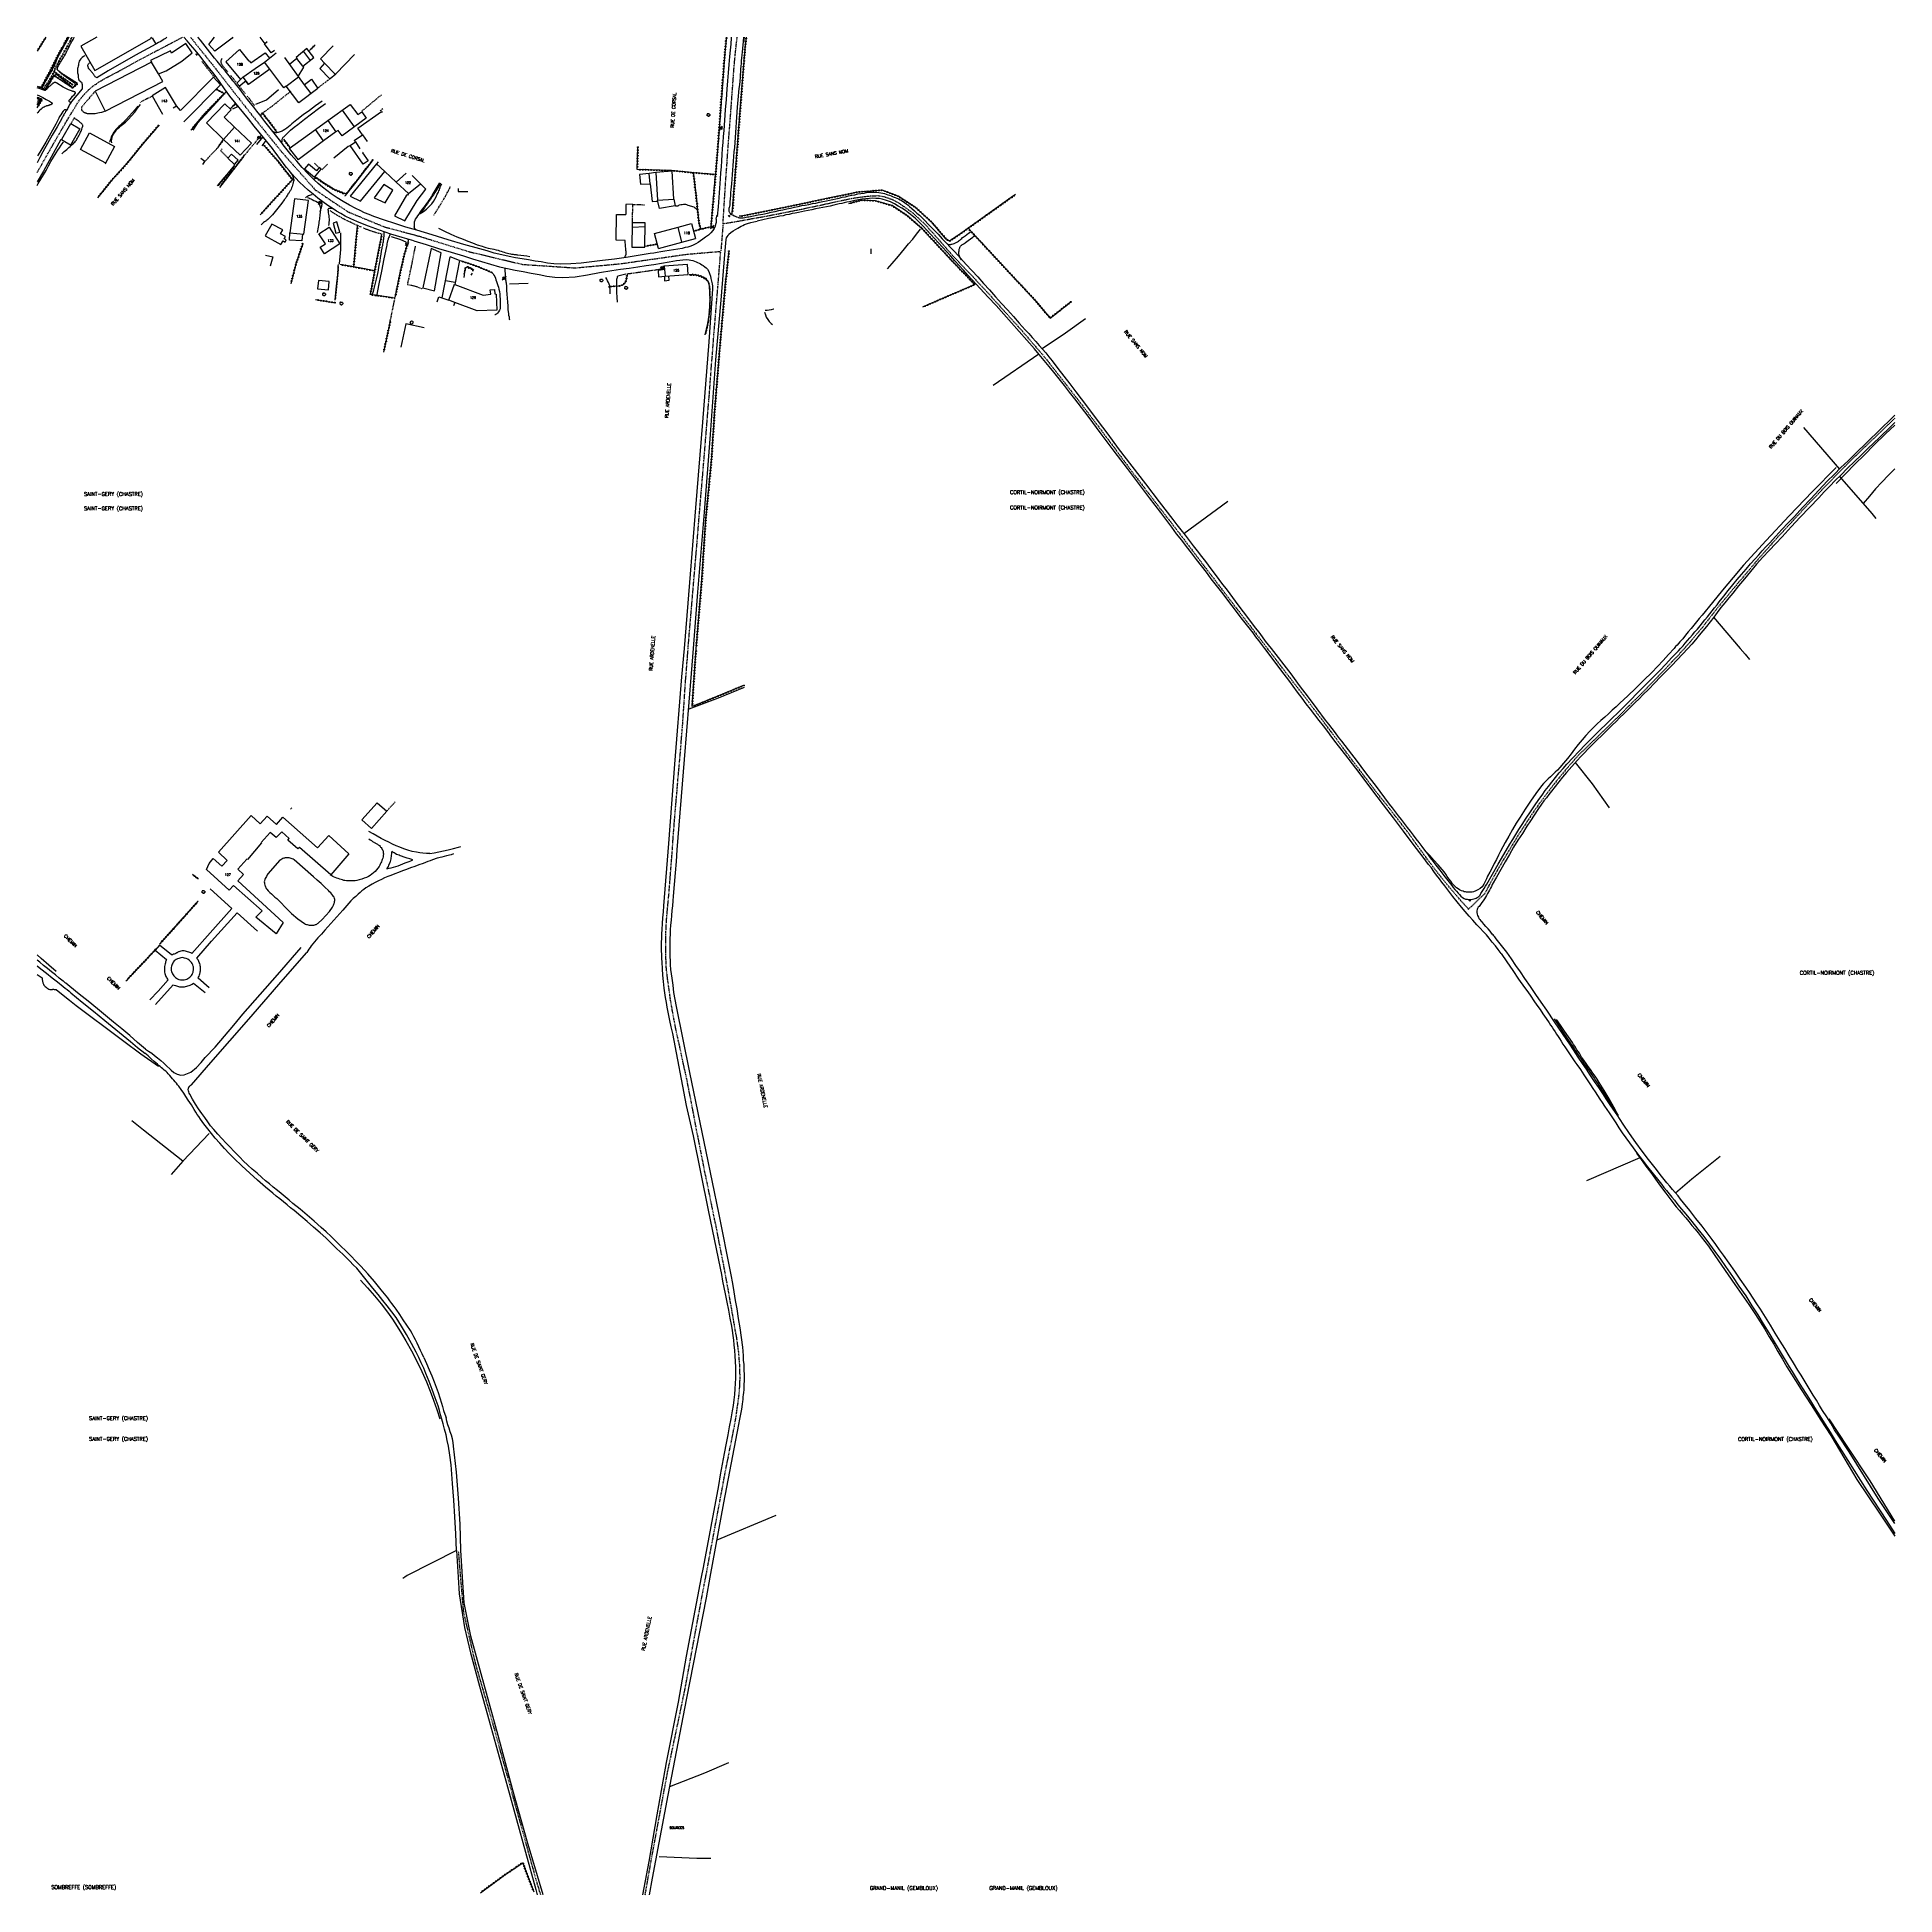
# Model space of a CAD drawing. Header units: millimetres. Extents: x 168000 to 169000, y 139000 to 140000.
import ezdxf
from ezdxf.enums import TextEntityAlignment as Align

# ---------------------------------------------------------------- set-up
doc = ezdxf.new("R2010")
doc.units = ezdxf.units.MM
doc.linetypes.add('DASHED', pattern=[0.75, 0.5, -0.25])
doc.layers.get('0').update_dxf_attribs({"linetype": 'CONTINUOUS'})
for name, color, linetype in [('W0001', 6, 'DASHED'), ('W0008', 7, 'CONTINUOUS'), ('W0017', 7, 'CONTINUOUS'), ('W0071', 7, 'CONTINUOUS'), ('W0101', 7, 'CONTINUOUS'), ('W0104', 1, 'CONTINUOUS'), ('W0112', 1, 'DASHED'), ('W0120', 7, 'CONTINUOUS'), ('W0130', 7, 'CONTINUOUS'), ('W0211', 2, 'CONTINUOUS'), ('W0214', 2, 'CONTINUOUS'), ('W0220', 5, 'DASHED'), ('W0300', 7, 'CONTINUOUS'), ('W0310', 3, 'CONTINUOUS'), ('W0322', 7, 'CONTINUOUS'), ('W0323', 7, 'CONTINUOUS'), ('W0330', 7, 'CONTINUOUS'), ('W0401', 7, 'CONTINUOUS'), ('W0473', 7, 'CONTINUOUS'), ('W0510', 5, 'CONTINUOUS'), ('W0856', 7, 'CONTINUOUS'), ('W0980', 7, 'CONTINUOUS'), ('W0988', 4, 'CONTINUOUS'), ('W0989', 7, 'CONTINUOUS'), ('W0991', 7, 'CONTINUOUS'), ('W1102', 7, 'CONTINUOUS')]:
    doc.layers.add(name, color=color, linetype=linetype)
doc.styles.get("Standard").update_dxf_attribs({"font": 'romans.shx', "width": 0.85})

# ---------------------------------------------------------------- blocks, each defined once
blk = doc.blocks.new('T473')
for p, q in [((-0.166667, 0.166667), (0.166667, -0.166667)), ((-0.166667, -0.166667), (0.166667, 0.166667)), ((0.500001, 0.500001), (1.000002, 1.000002)), ((-1.000002, -1.000002), (-0.500001, -0.500001))]:
    blk.add_line(p, q)
blk.add_ellipse((0, 0), major_axis=(0.471405, 0.471405), ratio=1, start_param=5.4977871438, end_param=11.780972451)
blk = doc.blocks.new('T401')
for p, q in [((-0.3, 0.3), (0, 0.3)), ((-0.3, -0.25), (-0.3, 0.3)), ((-0.3, 0.15), (0, 0.15)), ((-0.3, 0), (0, 0)), ((0, 0.3), (0, -0.25)), ((-0.3, -0.15), (0, -0.15)), ((-0.3, -0.25), (-0.3, -0.3)), ((-0.3, -0.3), (0, -0.3)), ((0, -0.3), (0, -0.25))]:
    blk.add_line(p, q)
blk = doc.blocks.new('T300')
for p, q in [((-0.8, 0.5), (-0.9, 0.3)), ((-0.9, 0.3), (-0.9, 0.2)), ((-0.9, 0.2), (-0.7, 0.1)), ((-0.7, 0.6), (-0.8, 0.5)), ((-0.8, -0.1), (-0.7, 0.1)), ((-0.6, 0.7), (-0.7, 0.6)), ((-0.7, 0.1), (-0.7, 0.1)), ((-0.5, 0.7), (-0.6, 0.7)), ((-0.3, 0.6), (-0.5, 0.7)), ((-0.3, 0.6), (-0.2, 0.7)), ((-0.2, 0.6), (-0.3, 0.6)), ((-0.2, 0.7), (-0.1, 0.8)), ((-0.1, 0.8), (0.1, 0.8)), ((0.1, 0.8), (0.2, 0.7)), ((0.2, 0.7), (0.3, 0.6)), ((0.3, 0.6), (0.4, 0.5)), ((0.5, 0.5), (0.3, 0.5)), ((0.4, 0.5), (0.4, 0.5)), ((0.6, 0.4), (0.5, 0.5)), ((0.6, 0.4), (0.7, 0.3)), ((0.7, 0.3), (0.7, 0.2)), ((0.7, 0.2), (0.7, 0.1)), ((0.7, 0.1), (0.7, -0.2)), ((-0.8, -0.2), (-0.8, -0.1)), ((-0.7, -0.3), (-0.8, -0.2)), ((-0.8, -0.2), (-0.8, -0.2)), ((-0.7, -0.4), (-0.7, -0.3)), ((-0.5, -0.5), (-0.7, -0.4)), ((-0.4, -0.5), (-0.5, -0.5)), ((-0.4, -0.5), (-0.3, -0.5)), ((-0.3, -0.5), (-0.3, -0.4)), ((-0.3, -0.6), (-0.3, -0.5)), ((-0.3, -0.5), (-0.3, -0.5)), ((-0.2, -0.7), (-0.3, -0.6)), ((-0.1, -0.8), (-0.2, -0.7)), ((0.1, -0.8), (-0.1, -0.8)), ((0.2, -0.7), (0.1, -0.8)), ((0.3, -0.5), (0.2, -0.5)), ((0.3, -0.6), (0.2, -0.7)), ((0.2, -0.7), (0.2, -0.7)), ((0.5, -0.4), (0.3, -0.5)), ((0.3, -0.5), (0.3, -0.6)), ((0.3, -0.5), (0.3, -0.5)), ((0.6, -0.3), (0.5, -0.4)), ((0.7, -0.2), (0.6, -0.3)), ((0.6, -0.3), (0.6, -0.3))]:
    blk.add_line(p, q)
blk = doc.blocks.new('T856')
for p, q in [((-0.125, 0), (0.125, 0)), ((0, 0.125), (0, -0.125))]:
    blk.add_line(p, q)
blk.add_ellipse((0, 0), major_axis=(-0.177, 0.177), ratio=1, start_param=3.9269908, end_param=10.2101761)
blk = doc.blocks.new('t323o')
at = {"color": 0, "linetype": 'Continuous'}
for radius in [0.25, 0.15]:
    blk.add_circle((0, 0), radius, dxfattribs=at)
blk = doc.blocks.new('t220o')
at = {"color": 0, "linetype": 'Continuous'}
for p, q in [((-0.25, 0.25), (0.25, 0.25)), ((-0.25, -0.25), (0.25, -0.25))]:
    blk.add_line(p, q, dxfattribs=at)
blk = doc.blocks.new('t310o')
at = {"color": 0, "linetype": 'Continuous'}
for centre, start, end in [((-0.5, 0.4), 216.8699, 323.1304), ((0.5, -0.4), 36.8699, 143.1303)]:
    blk.add_arc(centre, 0.625, start, end, dxfattribs=at)
blk = doc.blocks.new('t322o')
at = {"color": 0, "linetype": 'Continuous'}
for radius in [0.25, 0.15]:
    blk.add_circle((0, 0), radius, dxfattribs=at)

msp = doc.modelspace()

# ---------------------------------------------------------------- linework, layer by layer
at = {"layer": 'W0001'}
for points in [[(168014, 139951.6), (168016, 139955), (168018, 139958.3), (168020, 139961.6), (168022, 139965), (168023.7, 139967.3), (168025.5, 139969.4), (168027.5, 139971.4), (168029.6, 139973.3), (168033.2, 139975.8), (168036.9, 139978), (168040.8, 139980), (168044.6, 139982), (168050.7, 139985.4), (168056.8, 139988.7), (168063, 139992), (168069.2, 139995.2), (168072.2, 139996.8), (168075.2, 139998.4), (168078.2, 140000), (168078.3, 140000)], [(168082.5, 140000), (168094.2, 139985.4), (168116.5, 139956.9), (168131.9, 139937.9), (168149.7, 139917.8), (168167.3, 139906), (168186.5, 139898), (168205.8, 139892.8), (168232.6, 139884.5), (168261.2, 139877.7), (168289.5, 139875.8), (168313.6, 139878), (168350, 139883.2), (168368, 139884.7)], [(168369.2, 139899.6), (168369.7, 139907.5), (168370.2, 139915.3), (168370.7, 139923.2), (168371.3, 139931.1), (168371.8, 139938.9), (168372.4, 139946.7), (168373, 139954.5), (168373.6, 139962.3), (168374.1, 139969.2), (168374.6, 139976.1), (168375.1, 139983), (168375.7, 139989.9), (168376.2, 139994.4), (168376.7, 139998.9), (168376.8, 140000)], [(168000, 139927.1), (168000.9, 139928.7), (168002.5, 139931.5), (168004.1, 139934.3), (168005.6, 139937.1), (168007.2, 139939.8), (168008.8, 139942.6), (168010.4, 139945.4), (168012, 139948.2), (168012.5, 139949), (168013, 139949.9), (168013.5, 139950.8), (168014, 139951.6)], [(168369.2, 139899.6), (168377, 139900.9), (168384.8, 139902.3), (168392.6, 139903.7), (168400.4, 139905.2), (168403.4, 139905.8), (168406.4, 139906.4), (168409.4, 139907), (168412.5, 139907.6), (168415.5, 139908.3), (168418.5, 139908.9), (168421.5, 139909.5), (168424.5, 139910.2), (168429.1, 139911.2), (168433.7, 139912.2), (168438.3, 139913.2), (168443, 139913.9), (168446.1, 139914.3), (168449.3, 139914.6), (168452.6, 139914.7), (168455.8, 139914.2), (168460.1, 139912.7), (168464.2, 139910.5), (168467.9, 139907.9), (168471.5, 139905.2), (168477, 139900.2), (168482, 139894.8), (168486.8, 139889.3), (168491.6, 139883.8), (168496.5, 139878.6), (168501.4, 139873.5), (168506.2, 139868.3), (168511.1, 139863.1), (168528, 139844.3), (168531.2, 139840.7), (168534.4, 139837), (168537.5, 139833.4), (168540.7, 139829.7), (168544.7, 139824.8), (168548.6, 139819.8), (168552.5, 139814.8), (168556.4, 139809.8), (168560.3, 139804.8), (168564.2, 139799.7), (168568, 139794.7), (168571.9, 139789.6), (168574.6, 139785.9), (168577.4, 139782.2), (168580.2, 139778.5), (168582.9, 139774.8), (168585.7, 139771.1), (168588.4, 139767.4), (168591.2, 139763.7), (168594, 139760.1), (168596.3, 139757), (168598.6, 139754), (168601, 139750.9), (168603.3, 139747.9), (168605.7, 139744.8), (168608, 139741.8), (168610.4, 139738.8), (168612.7, 139735.7), (168615.5, 139732.1), (168618.2, 139728.5), (168620.9, 139724.9), (168623.7, 139721.3), (168626.4, 139717.7), (168629.1, 139714.1), (168631.9, 139710.5), (168634.6, 139706.9), (168638.9, 139701.3), (168643.2, 139695.7), (168647.6, 139690), (168651.9, 139684.4), (168654.5, 139681.1), (168657, 139677.7), (168659.6, 139674.4), (168662.2, 139671)], [(168369.2, 139899.6), (168368, 139884.7)], [(168350.4, 139671), (168351, 139678.1), (168351.6, 139685.1), (168352.2, 139692.2), (168352.8, 139699.2), (168353.4, 139706.3), (168354, 139713.4), (168354.6, 139720.4), (168355.2, 139727.5), (168356.7, 139746), (168358.3, 139764.4), (168359.8, 139782.9), (168361.3, 139801.4), (168361.8, 139806.9), (168362.2, 139812.4), (168362.6, 139817.9), (168363, 139823.5), (168363.5, 139829), (168363.9, 139834.5), (168364.3, 139840), (168364.8, 139845.6), (168365.6, 139855.3), (168366.4, 139865.1), (168367.2, 139874.9), (168368, 139884.7)], [(169000, 139794.8), (168996.1, 139791.1), (168990.2, 139785.4), (168984.4, 139779.9), (168978.7, 139774.4), (168973, 139768.8), (168967.4, 139763.1), (168960.7, 139756.2), (168954.1, 139749.3), (168947.5, 139742.3), (168941, 139735.2), (168937, 139730.9), (168933.1, 139726.5), (168929.2, 139722.1), (168925.3, 139717.7), (168920.3, 139711.7), (168915.2, 139705.7), (168910.3, 139699.7), (168905.3, 139693.7), (168903.8, 139691.8), (168902.3, 139689.9), (168900.8, 139688), (168899.4, 139686.1), (168897.9, 139684.2), (168896.4, 139682.3), (168894.9, 139680.4), (168893.3, 139678.6), (168891.7, 139676.7), (168890.1, 139674.8), (168888.4, 139672.9), (168886.7, 139671)], [(168373.5, 139317.2), (168372.2, 139324.8), (168370.8, 139332.4), (168369.4, 139339.9), (168367.9, 139347.5), (168366.7, 139353.5), (168365.6, 139359.4), (168364.3, 139365.4), (168363.1, 139371.3), (168361.9, 139377.2), (168360.7, 139383.2), (168359.4, 139389.1), (168358.3, 139395), (168357.2, 139400.4), (168356.2, 139405.7), (168355.1, 139411), (168354.1, 139416.4), (168353.1, 139421.7), (168352.1, 139427), (168351, 139432.4), (168350, 139437.7), (168349, 139442.5), (168347.9, 139447.2), (168346.9, 139451.9), (168345.9, 139456.7), (168344.8, 139461.4), (168343.8, 139466.2), (168342.9, 139470.9), (168342, 139475.7), (168341, 139481.4), (168340.2, 139487.2), (168339.4, 139492.9), (168338.7, 139498.7), (168338.5, 139503.7), (168338.4, 139508.7), (168338.4, 139513.7), (168338.5, 139518.7), (168338.8, 139524.7), (168339.3, 139530.7), (168339.9, 139536.7), (168340.4, 139542.7), (168340.8, 139547.8), (168341.2, 139552.9), (168341.6, 139558), (168342, 139563.1), (168342.3, 139568.1), (168342.7, 139573.2), (168343.1, 139578.3), (168343.5, 139583.4), (168344, 139588.9), (168344.5, 139594.4), (168344.9, 139599.9), (168345.4, 139605.4), (168345.9, 139610.9), (168346.4, 139616.4), (168346.8, 139621.9), (168347.3, 139627.4), (168347.6, 139631.9), (168347.9, 139636.4), (168348.2, 139640.8), (168348.5, 139645.3), (168348.8, 139649.8), (168349.1, 139654.2), (168349.5, 139658.7), (168349.8, 139663.2), (168350, 139665.1), (168350.1, 139667.1), (168350.3, 139669), (168350.4, 139671)], [(168770.6, 139530.5), (168766.6, 139534.9), (168762.7, 139539.5), (168758.8, 139544), (168755.1, 139548.7), (168752.6, 139551.8), (168750.2, 139555), (168747.9, 139558.1), (168745.6, 139561.3), (168743.2, 139564.5), (168740.9, 139567.7), (168738.6, 139570.9), (168736.2, 139574.1), (168733.8, 139577.2), (168731.4, 139580.3), (168729, 139583.4), (168726.6, 139586.5), (168724.1, 139589.6), (168721.7, 139592.6), (168719.3, 139595.7), (168716.9, 139598.9), (168714, 139602.7), (168711.1, 139606.6), (168708.1, 139610.5), (168705.2, 139614.4), (168702.3, 139618.3), (168699.4, 139622.2), (168696.5, 139626.1), (168693.6, 139630), (168688.1, 139637.2), (168682.7, 139644.4), (168677.2, 139651.5), (168671.7, 139658.6), (168669.3, 139661.7), (168667, 139664.8), (168664.6, 139667.9), (168662.2, 139671)], [(168886.7, 139671), (168884.5, 139668.5), (168882.3, 139666.1), (168880, 139663.7), (168877.7, 139661.2), (168870.8, 139654), (168863.8, 139646.9), (168856.7, 139639.8), (168849.6, 139632.8), (168845.2, 139628.4), (168840.7, 139624.1), (168836.2, 139619.7), (168831.7, 139615.4), (168829, 139612.6), (168826.4, 139609.8), (168823.9, 139606.9), (168821.4, 139603.9), (168817, 139598.5), (168812.8, 139593), (168808.6, 139587.4), (168804.6, 139581.7), (168801.1, 139576.3), (168797.6, 139571), (168794.3, 139565.5), (168791, 139560), (168787.9, 139554.8), (168784.9, 139549.5), (168781.9, 139544.1), (168779.1, 139538.7), (168779, 139538.7), (168770.5, 139530.5)], [(168359.9, 139171), (168362.5, 139185), (168365.1, 139199), (168367.7, 139212.9), (168370.3, 139226.9), (168371.1, 139231.1), (168372, 139235.3), (168372.8, 139239.6), (168373.7, 139243.8), (168374.5, 139248), (168375.3, 139252.2), (168376.1, 139256.5), (168376.7, 139260.7), (168377, 139262.9), (168377.3, 139265.1), (168377.6, 139267.2), (168377.9, 139269.4), (168378.1, 139271.6), (168378.2, 139273.8), (168378.3, 139276), (168378.4, 139278.2), (168378.2, 139285.4), (168377.6, 139292.6), (168376.6, 139299.8), (168375.3, 139306.8), (168374.9, 139309.4), (168374.4, 139312), (168374, 139314.6), (168373.5, 139317.2)], [(168228, 139171), (168226.9, 139184.5)], [(168271.1, 139000), (168269.1, 139006.4), (168269.1, 139006.4), (168245.4, 139092), (168235.9, 139124.9), (168229.6, 139152.3), (168228, 139171)], [(168344.6, 139090.8), (168348.8, 139111), (168358.1, 139161.8), (168358.6, 139164.1), (168359, 139166.4), (168359.4, 139168.7), (168359.9, 139171)], [(168327.3, 139000), (168330.5, 139018.2), (168339.4, 139066.2), (168344.6, 139090.8)]]:
    msp.add_lwpolyline(points, dxfattribs=at)
at = {"layer": 'W0008'}
for points in [[(168069.8, 140000), (168069.6, 139999.8), (168069, 139999.3), (168068.4, 139998.9), (168067.9, 139998.5), (168067.1, 139998), (168066.2, 139997.5), (168065.4, 139997.1), (168064.5, 139996.6), (168064.4, 139996.5), (168064.2, 139996.5), (168064.1, 139996.4), (168063.9, 139996.3)], [(168103.7, 139968.3), (168100.9, 139972.2), (168098.1, 139976.1), (168095.2, 139980), (168092.3, 139983.8), (168089.9, 139986.9), (168087.5, 139990), (168085.1, 139993), (168082.6, 139995.9), (168080.7, 139998.1), (168079, 140000)], [(168131.2, 139943.9), (168128.3, 139947.5), (168125.5, 139951), (168122.6, 139954.6), (168119.8, 139958.2), (168118.2, 139960.2), (168116.6, 139962.3), (168114.9, 139964.4), (168113.3, 139966.5), (168111.7, 139968.6), (168110.1, 139970.6), (168108.5, 139972.7), (168106.8, 139974.8), (168105.4, 139976.5), (168104, 139978.3), (168102.6, 139980), (168101.2, 139981.8), (168099.8, 139983.5), (168098.3, 139985.3), (168096.9, 139987), (168095.5, 139988.7), (168094.2, 139990.3), (168093, 139991.9), (168091.7, 139993.5), (168090.4, 139995.1), (168089.2, 139996.7), (168087.9, 139998.3), (168086.6, 139999.9), (168086.5, 140000)], [(168366.3, 139903.6), (168366.7, 139908.6), (168367.1, 139913.6), (168367.5, 139918.7), (168367.8, 139923.7), (168368.1, 139926.9), (168368.3, 139930.2), (168368.6, 139933.5), (168368.8, 139936.8), (168369, 139940), (168369.3, 139943.3), (168369.5, 139946.6), (168369.8, 139949.8), (168370.2, 139955.4), (168370.6, 139960.9), (168371, 139966.5), (168371.5, 139972), (168371.8, 139976.4), (168372.2, 139980.8), (168372.5, 139985.2), (168372.9, 139989.6), (168373.2, 139993), (168373.5, 139996.3), (168373.8, 139999.6), (168373.8, 140000)], [(168380.2, 140000), (168380, 139997.6), (168379.6, 139993.9), (168379.3, 139990.3), (168379.1, 139988.8), (168379, 139987.3), (168378.9, 139985.8), (168378.8, 139984.3), (168378.7, 139982.8), (168378.6, 139981.3), (168378.5, 139979.8), (168378.4, 139978.3), (168378.2, 139976.3), (168378, 139974.3), (168377.8, 139972.3), (168377.6, 139970.3), (168377.4, 139968.3), (168377.2, 139966.3), (168377, 139964.3), (168376.9, 139962.3), (168376.7, 139959.6), (168376.5, 139956.9), (168376.3, 139954.2), (168376.1, 139951.4), (168375.9, 139948.7), (168375.7, 139946), (168375.5, 139943.3), (168375.3, 139940.6), (168375.1, 139938.2), (168374.9, 139935.7), (168374.7, 139933.3), (168374.5, 139930.9), (168374.3, 139928.4), (168374.1, 139926), (168373.9, 139923.6), (168373.7, 139921.1), (168373.6, 139919.5), (168373.4, 139917.9), (168373.3, 139916.3), (168373.2, 139914.7), (168373, 139913), (168372.9, 139911.4), (168372.8, 139909.8), (168372.6, 139908.2)], [(168061.9, 139999.7), (168063.9, 139996.3), (168052.9, 139990.3), (168038.2, 139981.8), (168032.1, 139978.1)], [(168024.2, 139972.1), (168018.4, 139965.3)], [(168018.4, 139965.3), (168018, 139964.5), (168017.5, 139963.7), (168017.1, 139962.9), (168016.6, 139962), (168016.3, 139961.5), (168015.9, 139960.9), (168015.6, 139960.4), (168015.3, 139959.9), (168015, 139959.3), (168014.6, 139958.8), (168014.3, 139958.2), (168014, 139957.7)], [(168202.7, 139890.3), (168196.5, 139892.1), (168190.4, 139894), (168184.3, 139896.1), (168178.3, 139898.3), (168175.1, 139899.5), (168172, 139900.8), (168168.9, 139902.2), (168165.8, 139903.7), (168163.4, 139905), (168161.1, 139906.4), (168158.8, 139907.9), (168156.5, 139909.4), (168153.8, 139911.4), (168151.1, 139913.4), (168148.5, 139915.5), (168145.9, 139917.7), (168143.6, 139919.8), (168141.3, 139922), (168139.1, 139924.2), (168137, 139926.6), (168135.6, 139928.2), (168134.3, 139929.9), (168133, 139931.5), (168131.7, 139933.2), (168130.5, 139934.9), (168129.2, 139936.6), (168127.9, 139938.3), (168126.6, 139940), (168123.4, 139944), (168120.2, 139948), (168116.9, 139952), (168113.7, 139956), (168111.2, 139959.1), (168108.7, 139962.1), (168106.2, 139965.2), (168103.7, 139968.3)], [(168014, 139957.7), (168013.8, 139957.3), (168013.6, 139957), (168013.4, 139956.7), (168013.2, 139956.3), (168010.7, 139951.8), (168008.1, 139947.3), (168005.6, 139942.8), (168003.1, 139938.3), (168001.5, 139935.3), (168000, 139932.4)], [(168012.7, 139944.9), (168003.4, 139927.9), (168000, 139922.2)], [(168204.3, 139896.1), (168198.4, 139897.8), (168192.6, 139899.6), (168186.9, 139901.5), (168181.2, 139903.5), (168178.7, 139904.5), (168176.3, 139905.5), (168173.9, 139906.6), (168171.5, 139907.8), (168168.1, 139909.6), (168164.8, 139911.5), (168161.5, 139913.5), (168158.3, 139915.6), (168155.9, 139917.4), (168153.6, 139919.2), (168151.3, 139921.2), (168149.1, 139923.2), (168145.9, 139926.4), (168142.7, 139929.8), (168139.7, 139933.2), (168136.7, 139936.7), (168135.3, 139938.4), (168133.9, 139940.2), (168132.5, 139942), (168131.2, 139943.9)], [(168377.4, 139903), (168377.8, 139902.9), (168378.1, 139902.8), (168378.5, 139902.8), (168378.8, 139902.7), (168379.2, 139902.7), (168379.5, 139902.8), (168379.8, 139902.8), (168380.1, 139902.8), (168380.9, 139902.9), (168381.6, 139903.1), (168382.3, 139903.2), (168383.1, 139903.3), (168385.6, 139903.8), (168388.1, 139904.3), (168390.6, 139904.8), (168393.1, 139905.3), (168395.1, 139905.8), (168397.2, 139906.2), (168399.3, 139906.7), (168401.4, 139907.1), (168403.5, 139907.6), (168405.5, 139908), (168407.6, 139908.4), (168409.7, 139908.9), (168411.6, 139909.3), (168413.5, 139909.6), (168415.4, 139910), (168417.3, 139910.4), (168419.2, 139910.7), (168421.1, 139911.1), (168423, 139911.5), (168424.9, 139911.9), (168426.6, 139912.2), (168428.3, 139912.6), (168430, 139913), (168431.7, 139913.4), (168433.4, 139913.8), (168435.1, 139914.1), (168436.8, 139914.5), (168438.5, 139914.9), (168440.2, 139915.2), (168441.8, 139915.6), (168443.4, 139915.9), (168445.1, 139916.1), (168446.5, 139916.3), (168447.9, 139916.5), (168449.4, 139916.6), (168450.8, 139916.6), (168451.9, 139916.5), (168453, 139916.4), (168454.1, 139916.2), (168455.2, 139916), (168456.1, 139915.8), (168457, 139915.5), (168457.9, 139915.2), (168458.8, 139914.9), (168459.8, 139914.5), (168460.8, 139914.1), (168461.8, 139913.7), (168462.8, 139913.3), (168463.6, 139912.9), (168464.5, 139912.5), (168465.3, 139912), (168466.2, 139911.5), (168467.1, 139910.9), (168467.9, 139910.2), (168468.8, 139909.5), (168469.6, 139908.9), (168470.9, 139907.7), (168472.3, 139906.5), (168473.6, 139905.3), (168474.9, 139904.1), (168477.4, 139901.6), (168480, 139899), (168482.5, 139896.5), (168485, 139893.9), (168487.2, 139891.5), (168489.4, 139889.2), (168491.6, 139886.8), (168493.9, 139884.4), (168497, 139881.1), (168500.1, 139877.7), (168503.2, 139874.3), (168506.3, 139871)], [(168503.4, 139869.4), (168501, 139871.9), (168498.7, 139874.5), (168496.3, 139877.1), (168494, 139879.6), (168491.8, 139882.1), (168489.6, 139884.5), (168487.3, 139887), (168485.1, 139889.4), (168483.1, 139891.6), (168481.1, 139893.8), (168479, 139896.1), (168477, 139898.2), (168475.5, 139899.7), (168474.1, 139901.1), (168472.6, 139902.6), (168471, 139903.9), (168469.2, 139905.3), (168467.4, 139906.7), (168465.5, 139908), (168463.5, 139909.1), (168461.5, 139910.2), (168459.4, 139911.3), (168457.2, 139912.1), (168454.9, 139912.8), (168453.2, 139913.1), (168451.5, 139913.2), (168449.7, 139913.3), (168448, 139913.2), (168446, 139913), (168444, 139912.7), (168442.1, 139912.4), (168440.1, 139912), (168438.7, 139911.7), (168437.3, 139911.4), (168435.9, 139911.1), (168434.5, 139910.8), (168433.1, 139910.5), (168431.7, 139910.2), (168430.3, 139909.9), (168428.9, 139909.6), (168426.9, 139909.1), (168424.9, 139908.7), (168423, 139908.3), (168421, 139907.9), (168419, 139907.5), (168417.1, 139907.1), (168415.1, 139906.7), (168413.1, 139906.3), (168411.5, 139906), (168409.8, 139905.7), (168408.1, 139905.3), (168406.5, 139905), (168404.8, 139904.6), (168403.1, 139904.3), (168401.5, 139903.9), (168399.8, 139903.6), (168396.7, 139903), (168393.6, 139902.4), (168390.6, 139901.7), (168387.5, 139901)], [(168365.6, 139902.1), (168365.6, 139901.9), (168365.6, 139901.6), (168365.6, 139901.4), (168365.6, 139901.2), (168365.6, 139900.9), (168365.6, 139900.7), (168365.6, 139900.5), (168365.6, 139900.2), (168365.2, 139899.1), (168364.9, 139898), (168364.4, 139897), (168363.8, 139896), (168362.6, 139894.6), (168361.3, 139893.4), (168359.8, 139892.3), (168358.4, 139891.2), (168357.1, 139890.3), (168355.9, 139889.5), (168354.6, 139888.7), (168353.2, 139888), (168351.8, 139887.5), (168350.3, 139887), (168348.8, 139886.7), (168347.3, 139886.3), (168344.9, 139885.9), (168342.6, 139885.5), (168340.2, 139885.1), (168337.8, 139884.8), (168335.8, 139884.5), (168333.8, 139884.1), (168331.9, 139883.8), (168329.9, 139883.5)], [(168365.6, 139902.1), (168365.8, 139903.6), (168366.3, 139903.6)], [(168370.9, 139891.1), (168371.1, 139891.9), (168371.5, 139892.6), (168371.9, 139893.3), (168372.4, 139893.9), (168373.4, 139894.9), (168374.6, 139895.8), (168375.9, 139896.5), (168377.1, 139897.2), (168378, 139897.8), (168378.9, 139898.3), (168379.9, 139898.7), (168380.8, 139899.1), (168382.4, 139899.7), (168384.1, 139900.2), (168385.8, 139900.6), (168387.5, 139901)], [(168377.4, 139903), (168376.6, 139903.1), (168375.9, 139903.4), (168375.2, 139903.7), (168374.5, 139904.1), (168374, 139904.3), (168373.6, 139904.6), (168373.2, 139905), (168372.9, 139905.4), (168372.6, 139906.1), (168372.5, 139906.8), (168372.5, 139907.5), (168372.6, 139908.2)], [(168199.6, 139891.3), (168199.6, 139891.1), (168199.7, 139890.8), (168199.7, 139890.5), (168199.7, 139890.2), (168199.6, 139889.8), (168199.6, 139889.4), (168199.5, 139889), (168199.3, 139888.6)], [(168202.7, 139890.3), (168209.4, 139888.3), (168216.1, 139886.3), (168222.8, 139884.2), (168229.5, 139882.2), (168234.3, 139880.7), (168239.2, 139879.2), (168244, 139877.8), (168248.9, 139876.4), (168253.1, 139875.4), (168257.4, 139874.6), (168261.7, 139873.8), (168266, 139873), (168270.2, 139872.2), (168274.4, 139871.4), (168278.6, 139870.8), (168282.9, 139870.6), (168289.6, 139871), (168296.2, 139872), (168302.8, 139873.3), (168309.4, 139874.4), (168314, 139875.1), (168318.6, 139875.7), (168323.3, 139876.4), (168327.9, 139877.1), (168332, 139877.7), (168336.1, 139878.4), (168340.2, 139879), (168344.2, 139879.7)], [(168329.9, 139883.6), (168323.5, 139882.5), (168317.1, 139881.4), (168310.7, 139880.5), (168304.3, 139879.7), (168298.6, 139879), (168292.9, 139878.3), (168287.2, 139877.9), (168281.5, 139877.8), (168278.1, 139878), (168274.7, 139878.4), (168271.3, 139879), (168268, 139879.5), (168264.5, 139880.1), (168261, 139880.6), (168257.5, 139881.2), (168254, 139881.9), (168250.1, 139882.8), (168246.1, 139883.8), (168242.2, 139884.9), (168238.3, 139886), (168229.7, 139888.4), (168221.2, 139890.9), (168212.7, 139893.5), (168204.3, 139896.1)], [(168353.3, 139671), (168355.7, 139701.2), (168359.2, 139744.3), (168362.5, 139786.1), (168365.4, 139826.3), (168368.2, 139858.5), (168370.4, 139885.1), (168370.9, 139891.1)], [(168344.2, 139879.7), (168345.9, 139880), (168347.6, 139880.2), (168349.3, 139880.3), (168351, 139880.2), (168351.9, 139880), (168352.9, 139879.7), (168353.8, 139879.4), (168354.7, 139879), (168355.5, 139878.7), (168356.3, 139878.3), (168357.1, 139877.9), (168357.8, 139877.5), (168358.6, 139877), (168359.4, 139876.4), (168360.2, 139875.8), (168360.8, 139875.1), (168361.5, 139873.9), (168362, 139872.7), (168362.4, 139871.4), (168362.7, 139870.1), (168363, 139868.7), (168363.3, 139867.3), (168363.5, 139865.9), (168363.6, 139864.5)], [(168506.3, 139871), (168509.5, 139867.4), (168512.7, 139863.9), (168515.9, 139860.3), (168519.1, 139856.7), (168522.3, 139853.2), (168525.5, 139849.6), (168528.7, 139846), (168531.9, 139842.5), (168533.8, 139840.4), (168535.7, 139838.3), (168537.6, 139836.2), (168539.4, 139834.1), (168541.2, 139832.1), (168542.9, 139830), (168544.6, 139827.9), (168546.3, 139825.8), (168549.5, 139821.7), (168552.7, 139817.5), (168555.9, 139813.3), (168559.1, 139809.1), (168564.8, 139801.5), (168570.6, 139793.9), (168576.3, 139786.3), (168582, 139778.6)], [(168363.6, 139864.5), (168361.5, 139836), (168358.2, 139792.8), (168354.3, 139746.6), (168351.1, 139706.5), (168348.2, 139671)], [(168558.6, 139805.3), (168555.8, 139808.9), (168553, 139812.5), (168550.1, 139816), (168547.3, 139819.6), (168544.7, 139822.8), (168542.1, 139825.9), (168539.4, 139829.1), (168536.8, 139832.2), (168532.7, 139836.9), (168528.7, 139841.6), (168524.5, 139846.2), (168520.4, 139850.8), (168516.2, 139855.5), (168511.9, 139860.1), (168507.6, 139864.7), (168503.4, 139869.4)], [(168660.8, 139671), (168659.2, 139673.1), (168657.6, 139675.2), (168656, 139677.2), (168654.5, 139679.3), (168648.9, 139686.6), (168643.3, 139693.9), (168637.7, 139701.2), (168632, 139708.5), (168629.4, 139712), (168626.7, 139715.5), (168624.1, 139718.9), (168621.4, 139722.4), (168618.7, 139725.8), (168616.1, 139729.3), (168613.4, 139732.7), (168610.8, 139736.2), (168604.8, 139744.1), (168598.8, 139752), (168592.8, 139759.9), (168586.9, 139767.8), (168579.8, 139777.2), (168572.7, 139786.5), (168565.7, 139795.9), (168558.6, 139805.3)], [(168884.7, 139671), (168886, 139672.4), (168887.2, 139673.8), (168888.4, 139675.2), (168889.7, 139676.6), (168891.1, 139678.2), (168892.4, 139679.8), (168893.8, 139681.4), (168895.2, 139683.1), (168896.5, 139684.7), (168897.8, 139686.3), (168899.1, 139687.9), (168900.4, 139689.6), (168901.7, 139691.2), (168903, 139692.8), (168904.3, 139694.5), (168905.5, 139696.1), (168907.9, 139699.1), (168910.3, 139702.1), (168912.7, 139705.1), (168915.2, 139708), (168917.5, 139710.8), (168919.9, 139713.6), (168922.3, 139716.4), (168924.8, 139719.1), (168926.7, 139721.3), (168928.6, 139723.4), (168930.6, 139725.6), (168932.5, 139727.7), (168935.9, 139731.3), (168939.2, 139734.9), (168942.6, 139738.5), (168945.9, 139742), (168950.3, 139746.8), (168954.7, 139751.5), (168959.1, 139756.2), (168963.6, 139760.9), (168967.3, 139764.6), (168971, 139768.3), (168974.8, 139771.9), (168978.5, 139775.6), (168985.2, 139782.1), (168991.9, 139788.6), (168998.6, 139795.1), (169000, 139796.5)], [(169000, 139792.6), (168997.9, 139790.5), (168991.7, 139784.5), (168985.5, 139778.5), (168981.9, 139775), (168978.2, 139771.5), (168974.6, 139767.9), (168970.9, 139764.3), (168967.9, 139761.3), (168965, 139758.3), (168962, 139755.2), (168959.1, 139752.1), (168954.1, 139746.9), (168949.1, 139741.6), (168944.2, 139736.4), (168939.3, 139731.1), (168935.9, 139727.4), (168932.4, 139723.7), (168929, 139720), (168925.6, 139716.3), (168922.3, 139712.4), (168919.1, 139708.5), (168915.9, 139704.6), (168912.7, 139700.7), (168910.6, 139698.1), (168908.5, 139695.5), (168906.4, 139692.9), (168904.4, 139690.3)], [(168582, 139778.6), (168589.3, 139769), (168596.6, 139759.5), (168604, 139749.9), (168611.3, 139740.4), (168613.5, 139737.5), (168615.7, 139734.7), (168617.9, 139731.9), (168620.1, 139729), (168622.3, 139726.2), (168624.5, 139723.4), (168626.7, 139720.5), (168628.9, 139717.7), (168631.8, 139713.8), (168634.7, 139710), (168637.6, 139706.1), (168640.5, 139702.3), (168643.4, 139698.4), (168646.3, 139694.5), (168649.2, 139690.7), (168652.1, 139686.8), (168655.1, 139682.8), (168658.1, 139678.9), (168661.1, 139674.9), (168664.2, 139671)], [(168904.4, 139690.3), (168902.5, 139687.8), (168900.5, 139685.3), (168898.6, 139682.8), (168896.6, 139680.4), (168894.7, 139678), (168892.7, 139675.6), (168890.7, 139673.3), (168888.6, 139671)], [(168348.2, 139671), (168346.9, 139655.6), (168343.1, 139608.6), (168339.8, 139566), (168337.2, 139532.3)], [(168344.5, 139562.6), (168348.5, 139611.2), (168352.3, 139657.5), (168353.3, 139671)], [(168671.3, 139657.1), (168660.8, 139671)], [(168664.2, 139671), (168674.8, 139657.2)], [(168888.6, 139671), (168888.6, 139671), (168888.6, 139670.9), (168888.6, 139670.9), (168888.5, 139670.9), (168885.7, 139667.8), (168882.8, 139664.8), (168879.9, 139661.8), (168877, 139658.8), (168873.9, 139655.6), (168870.7, 139652.3), (168867.5, 139649.1), (168864.3, 139645.9), (168862.3, 139643.9), (168860.3, 139641.8), (168858.2, 139639.8), (168856.1, 139637.8), (168854.1, 139635.8), (168852, 139633.8), (168850, 139631.7), (168847.9, 139629.7), (168845.1, 139627), (168842.4, 139624.2), (168839.6, 139621.5), (168836.8, 139618.8)], [(168846.8, 139632.3), (168851.9, 139637.4), (168856.9, 139642.4), (168862, 139647.5), (168867, 139652.6), (168870.2, 139655.8), (168873.5, 139659.1), (168876.7, 139662.4), (168879.8, 139665.8), (168881.1, 139667.1), (168882.3, 139668.4), (168883.5, 139669.7), (168884.7, 139671)], [(168775, 139522.2), (168772.9, 139524.6), (168770.8, 139526.9), (168768.7, 139529.3), (168766.7, 139531.7), (168764.4, 139534.5), (168762.1, 139537.4), (168759.9, 139540.3), (168757.7, 139543.2), (168756.2, 139545.1), (168754.8, 139547), (168753.3, 139548.9), (168751.9, 139550.8), (168750.5, 139552.8), (168749, 139554.7), (168747.6, 139556.6), (168746.1, 139558.5), (168740.8, 139565.6), (168735.5, 139572.6), (168730.1, 139579.7), (168724.8, 139586.7), (168718.4, 139595.1), (168712.1, 139603.5), (168705.7, 139611.9), (168699.3, 139620.2), (168697, 139623.2), (168694.7, 139626.2), (168692.4, 139629.2), (168690.1, 139632.2), (168687.8, 139635.2), (168685.5, 139638.2), (168683.2, 139641.2), (168681, 139644.2), (168678.5, 139647.4), (168676.1, 139650.6), (168673.7, 139653.8), (168671.3, 139657.1)], [(168674.8, 139657.2), (168679.4, 139651), (168684.1, 139644.8), (168688.8, 139638.5), (168693.4, 139632.3), (168695.2, 139630.1), (168696.9, 139627.8), (168698.7, 139625.5), (168700.4, 139623.2), (168702.2, 139621), (168704, 139618.7), (168705.7, 139616.4), (168707.5, 139614.1), (168710, 139610.8), (168712.5, 139607.4), (168715.1, 139604), (168717.6, 139600.7), (168720.2, 139597.3), (168722.7, 139593.9), (168725.2, 139590.6), (168727.8, 139587.2), (168729.4, 139585.1), (168731, 139583), (168732.6, 139580.9), (168734.2, 139578.8), (168735.8, 139576.7), (168737.5, 139574.6), (168739.1, 139572.5), (168740.7, 139570.4), (168742.2, 139568.4), (168743.8, 139566.4), (168745.3, 139564.3), (168746.8, 139562.3), (168748.4, 139560.3), (168749.9, 139558.3), (168751.4, 139556.3), (168753, 139554.3), (168755.1, 139551.5), (168757.2, 139548.8), (168759.4, 139546), (168761.5, 139543.3)], [(168780.4, 139544.1), (168783.4, 139549.5), (168786.5, 139554.8), (168789.6, 139560.1), (168792.8, 139565.5), (168794.4, 139568.1), (168796, 139570.8), (168797.6, 139573.5), (168799.3, 139576.1), (168801.5, 139579.5), (168803.8, 139582.9), (168806.1, 139586.3), (168808.4, 139589.7), (168810.1, 139592), (168811.8, 139594.4), (168813.5, 139596.7), (168815.3, 139599), (168817.3, 139601.4), (168819.3, 139603.9), (168821.4, 139606.3), (168823.5, 139608.6), (168826.7, 139612.1), (168830, 139615.6), (168833.3, 139619), (168836.7, 139622.4), (168839.2, 139625), (168841.7, 139627.4), (168844.3, 139629.9), (168846.8, 139632.3)], [(168836.8, 139618.8), (168834.8, 139616.8), (168832.9, 139614.7), (168830.9, 139612.7), (168829, 139610.6), (168827.5, 139609), (168826.1, 139607.4), (168824.6, 139605.8), (168823.2, 139604.1), (168821.1, 139601.6), (168819.1, 139599.1), (168817.1, 139596.6), (168815.1, 139594.1), (168813.7, 139592.4), (168812.4, 139590.6), (168811.1, 139588.9), (168809.8, 139587.1), (168807.8, 139584.2), (168805.8, 139581.2), (168803.8, 139578.2), (168801.9, 139575.2), (168799.5, 139571.4), (168797.1, 139567.7), (168794.8, 139563.9), (168792.5, 139560), (168790.2, 139556), (168787.9, 139551.9), (168785.6, 139547.9), (168783.3, 139543.8), (168782.8, 139542.8), (168782.3, 139541.9), (168781.8, 139540.9), (168781.2, 139539.9), (168780.7, 139539), (168780.2, 139538), (168779.6, 139537.1), (168779.1, 139536.1), (168778.4, 139535.1), (168777.7, 139534.1), (168776.9, 139533.1), (168776.2, 139532.1)], [(168344.1, 139478.2), (168343.4, 139482), (168342.8, 139485.8), (168342.3, 139489.6), (168341.8, 139493.4), (168341.5, 139495.8), (168341.2, 139498.2), (168341, 139500.6), (168340.9, 139503.1), (168340.8, 139504.8), (168340.8, 139506.5), (168340.8, 139508.2), (168340.7, 139509.9), (168340.8, 139511.7), (168340.8, 139513.4), (168340.8, 139515.1), (168340.9, 139516.8), (168341, 139519.4), (168341.2, 139522), (168341.4, 139524.6), (168341.6, 139527.2), (168341.9, 139529.8), (168342.1, 139532.4), (168342.4, 139535), (168342.6, 139537.6), (168343.1, 139543.8), (168343.6, 139550.1), (168344.1, 139556.3), (168344.5, 139562.6)], [(168761.5, 139543.3), (168762.3, 139542.2), (168763.2, 139541.2), (168764, 139540.2), (168765, 139539.2), (168765.7, 139538.4), (168766.4, 139537.6), (168767.2, 139536.9), (168768.2, 139536.3), (168768.9, 139536), (168769.7, 139535.9), (168770.4, 139535.8), (168771.2, 139535.8), (168771.9, 139535.8), (168772.6, 139536), (168773.3, 139536.2), (168774, 139536.4), (168774.6, 139536.6), (168775.2, 139536.9), (168775.8, 139537.2), (168776.3, 139537.6), (168776.7, 139538.1), (168777, 139538.6), (168777.2, 139539.1), (168777.5, 139539.5), (168778.2, 139540.7), (168779, 139541.8), (168779.7, 139543), (168780.4, 139544.1)], [(168337.2, 139532.3), (168336.9, 139529.2), (168336.6, 139526), (168336.4, 139522.9), (168336.2, 139519.7), (168336.1, 139517.4), (168336, 139515), (168335.9, 139512.7), (168335.9, 139510.3), (168335.9, 139508.2), (168336, 139506.2), (168336.1, 139504.1), (168336.2, 139502), (168336.4, 139498.5), (168336.6, 139495.1), (168337, 139491.6), (168337.3, 139488.1), (168337.7, 139485.5), (168338.1, 139483), (168338.6, 139480.4), (168339, 139477.8), (168339.7, 139474.3), (168340.4, 139470.7), (168341.2, 139467.2), (168342, 139463.7)], [(168776.2, 139532.1), (168775.7, 139531.6), (168775.4, 139531), (168775.2, 139530.4), (168775, 139529.7), (168775, 139528.8), (168775.1, 139527.9), (168775.4, 139527.1), (168775.8, 139526.3), (168776.1, 139525.6), (168776.6, 139525), (168777.1, 139524.4), (168777.7, 139523.9)], [(168373.5, 139333.7), (168366.9, 139367.1), (168360.1, 139400.2), (168351.4, 139442.6), (168344.1, 139478.2)], [(168342, 139463.7), (168349.4, 139424.9), (168353.2, 139408.5), (168361.2, 139368.5), (168367.7, 139337.4)], [(168367.7, 139337.4), (168368.4, 139333.9), (168369, 139330.4), (168369.7, 139326.9), (168370.4, 139323.5), (168371.2, 139319.1), (168372.1, 139314.8), (168372.9, 139310.5), (168373.7, 139306.2), (168374.1, 139303.7), (168374.4, 139301.1), (168374.8, 139298.6), (168375.1, 139296), (168375.3, 139293.1), (168375.6, 139290.1), (168375.8, 139287.1), (168375.9, 139284.1), (168375.9, 139281.1), (168375.9, 139278.2), (168375.8, 139275.3), (168375.6, 139272.3), (168375.4, 139269.4), (168375, 139266.4), (168374.6, 139263.5), (168374.1, 139260.5), (168373.4, 139256.2), (168372.6, 139251.9), (168371.8, 139247.6), (168370.9, 139243.2), (168369.9, 139237.5), (168368.8, 139231.8), (168367.7, 139226.1), (168366.7, 139220.4)], [(168377.8, 139253.2), (168378.3, 139256), (168378.8, 139258.7), (168379.3, 139261.5), (168379.7, 139264.2), (168379.8, 139265.5), (168380, 139266.7), (168380.1, 139268), (168380.2, 139269.2), (168380.4, 139270.5), (168380.5, 139271.8), (168380.5, 139273), (168380.6, 139274.3), (168380.7, 139277.1), (168380.7, 139279.9), (168380.6, 139282.7), (168380.5, 139285.5), (168380.3, 139287.9), (168380.2, 139290.2), (168380, 139292.6), (168379.8, 139294.9), (168379.1, 139300.1), (168378.4, 139305.2), (168377.6, 139310.3), (168376.8, 139315.4), (168376, 139320), (168375.2, 139324.6), (168374.4, 139329.1), (168373.5, 139333.7)], [(168362.3, 139171), (168369.7, 139211.1), (168377.8, 139253.2)], [(168366.7, 139220.4), (168358.5, 139176.3)], [(168225.7, 139185.4), (168226.6, 139171)], [(168229, 139171), (168228, 139185.6)], [(168226.6, 139171), (168227.1, 139162), (168230.1, 139144), (168233.3, 139130.2), (168238.2, 139112.3), (168244.3, 139090.5), (168253.1, 139058.2), (168262.9, 139022.9), (168268.4, 139002.9), (168269.2, 139000)], [(168239.1, 139118.9), (168233.4, 139139.3), (168229.9, 139157.2), (168229, 139171)], [(168357.5, 139171), (168349.4, 139128.5), (168345.1, 139103.8)], [(168358.5, 139176.3), (168357.5, 139171)], [(168360.3, 139159.9), (168362.3, 139171)], [(168329.7, 139000), (168331.3, 139008.9), (168339.7, 139053.6), (168349.7, 139105.8), (168360.3, 139159.9)], [(168272.4, 139000), (168263.8, 139028.9), (168256.1, 139056.4), (168248.2, 139085.7), (168239.1, 139118.9)], [(168345.1, 139103.8), (168338.6, 139071.3), (168333.6, 139043), (168329.2, 139017.9), (168325.8, 139000)]]:
    msp.add_lwpolyline(points, dxfattribs=at)
at = {"layer": 'W0017'}
for points in [[(168119.9, 140000), (168122.6, 139996.4)], [(168032.1, 139978.1), (168031.9, 139978.3), (168031.6, 139978.5), (168031.3, 139978.7), (168031.1, 139979), (168030.9, 139979.2), (168030.7, 139979.5), (168030.5, 139979.7), (168030.3, 139980), (168030.1, 139980.2), (168029.9, 139980.5), (168029.8, 139980.8), (168029.6, 139981), (168029.4, 139981.2), (168029.2, 139981.4), (168029.1, 139981.6), (168028.9, 139981.8), (168028.7, 139982), (168028.6, 139982.2), (168028.4, 139982.4), (168028.2, 139982.6), (168028.1, 139982.8), (168027.9, 139983), (168027.7, 139983.2), (168027.6, 139983.5), (168027.5, 139983.8), (168027.4, 139984.1), (168027.3, 139984.5), (168027.3, 139984.9), (168027.4, 139985.2), (168027.6, 139985.6), (168027.8, 139985.9), (168028.1, 139986.2)], [(168101.9, 139970.7), (168094.8, 139962.9), (168086.1, 139953.5), (168083.8, 139949.9)], [(168123.4, 139966.3), (168130, 139971.8)], [(168117.7, 139963.9), (168123.4, 139966.3)], [(168120.4, 139957.4), (168120.5, 139957.7), (168120.5, 139958.1), (168120.6, 139958.4), (168120.8, 139958.7), (168120.9, 139958.9), (168121, 139959), (168121.2, 139959.2), (168121.3, 139959.3)], [(168136.7, 139927), (168137, 139926.4), (168137.3, 139925.9), (168137.5, 139925.3), (168137.8, 139924.8), (168137.9, 139924.3), (168138, 139923.8), (168138.1, 139923.3), (168138.1, 139922.8), (168138, 139922.3), (168137.9, 139921.9), (168137.8, 139921.4), (168137.7, 139921), (168137.5, 139920.3), (168137.3, 139919.6), (168137, 139918.9), (168136.7, 139918.2), (168136.5, 139917.8), (168136.3, 139917.5), (168136.1, 139917.1), (168135.9, 139916.8), (168135.7, 139916.4), (168135.4, 139916.1), (168135.2, 139915.8), (168135, 139915.4), (168134.7, 139915), (168134.5, 139914.7), (168134.2, 139914.3), (168134, 139913.9), (168133.8, 139913.5), (168133.5, 139913.1), (168133.3, 139912.8), (168133, 139912.4), (168131.7, 139910.6), (168130.3, 139908.8), (168128.8, 139907), (168127.4, 139905.2), (168126.6, 139904.3), (168125.8, 139903.5), (168124.9, 139902.6), (168124.1, 139901.8), (168123.7, 139901.5), (168123.4, 139901.2), (168123, 139901), (168122.7, 139900.7), (168122.3, 139900.5), (168121.9, 139900.3), (168121.6, 139900), (168121.3, 139899.7), (168120.8, 139899.1), (168120.6, 139899)], [(168148.9, 139923.5), (168150.3, 139924.6)], [(168204.4, 139896.1), (168204.1, 139896.2), (168203.7, 139896.5), (168203.4, 139896.8), (168203.2, 139897.1), (168203.1, 139897.5), (168203, 139897.8), (168203.1, 139898.2), (168203.1, 139898.5), (168203.1, 139898.8), (168203.1, 139899.1), (168203.1, 139899.4), (168203.1, 139899.7), (168203.1, 139900), (168203.1, 139900.3), (168203.2, 139900.7), (168203.3, 139901), (168203.7, 139902), (168204.3, 139903), (168204.9, 139903.9), (168205.6, 139904.8), (168206.2, 139905.7), (168206.9, 139906.7), (168207.6, 139907.6), (168208.3, 139908.5), (168209.1, 139909.4), (168209.8, 139910.4), (168210.4, 139911.3), (168211.1, 139912.3), (168211.7, 139913.1), (168212.2, 139914), (168212.7, 139914.8), (168213.2, 139915.7), (168213.7, 139916.6), (168214.2, 139917.4), (168214.8, 139918.3), (168215.3, 139919.2), (168216.4, 139921), (168216.7, 139921.5)], [(168148.1, 139915.2), (168147.6, 139915.1), (168147.1, 139914.9), (168146.6, 139914.8), (168146.1, 139914.6), (168145.6, 139914.3), (168145.2, 139914.1), (168144.8, 139913.8), (168144.4, 139913.5)], [(168159.6, 139907.5), (168159.4, 139907.6), (168159.1, 139907.6), (168158.8, 139907.7), (168158.6, 139907.7), (168158.3, 139907.8), (168158, 139907.8), (168157.7, 139907.8), (168157.4, 139907.7), (168157.2, 139907.7), (168157, 139907.7), (168156.7, 139907.6), (168156.6, 139907.4), (168156.5, 139907.2), (168156.5, 139907), (168156.6, 139906.8), (168156.6, 139906.6), (168156.6, 139906.3), (168156.6, 139906.1), (168156.6, 139905.8), (168156.7, 139905.5)], [(168156.7, 139905.5), (168156.9, 139904.7), (168157, 139903.9), (168157.1, 139903), (168157.2, 139902.2), (168157.2, 139901.3), (168157.1, 139900.4), (168157, 139899.5), (168156.8, 139898.7)], [(168355.6, 139906.4), (168355.2, 139907), (168354.7, 139907.5), (168354.2, 139908), (168353.6, 139908.4), (168353, 139908.7), (168352.4, 139908.9), (168351.7, 139909), (168351.1, 139909.2), (168350.4, 139909.4), (168349.8, 139909.7), (168349.2, 139909.9), (168348.6, 139910), (168347.9, 139910), (168347.2, 139909.8), (168346.5, 139909.7), (168345.8, 139909.5), (168345.6, 139909.5), (168345.3, 139909.4), (168345.1, 139909.2), (168344.9, 139909.1), (168344.6, 139909), (168344.3, 139909), (168344, 139909), (168343.8, 139909.1), (168343.7, 139909.1), (168343.7, 139909.2), (168343.6, 139909.3), (168343.7, 139909.3)], [(168244.8, 139873.3), (168245.2, 139873), (168245.4, 139872.6), (168245.7, 139872.3), (168245.9, 139871.9), (168246.3, 139871.1), (168246.7, 139870.2), (168246.9, 139869.3), (168247.2, 139868.4), (168247.6, 139867.4), (168247.9, 139866.4), (168248.3, 139865.4), (168248.6, 139864.4), (168248.8, 139863.1), (168249, 139861.7), (168249.1, 139860.4), (168249.2, 139859.1), (168249.3, 139857.8), (168249.3, 139856.4), (168249.3, 139855.1), (168249.2, 139853.8)], [(168251.9, 139875.8), (168251.8, 139874.9), (168251.8, 139873.9), (168251.9, 139873), (168251.9, 139872), (168251.9, 139871.5), (168252, 139871), (168252.1, 139870.4), (168252.1, 139869.9), (168252.2, 139869.3), (168252.3, 139868.8), (168252.3, 139868.3), (168252.4, 139867.7), (168252.6, 139865.7), (168252.7, 139863.6), (168252.8, 139861.6), (168253, 139859.5), (168253.1, 139857.4), (168253.3, 139855.4), (168253.4, 139853.3), (168253.7, 139851.3), (168253.8, 139850.3), (168254, 139849.4), (168254.1, 139848.4), (168254.2, 139847.9)], [(168308.5, 139861.8), (168308.5, 139862.6), (168308.4, 139863.5), (168308.4, 139864.3), (168308.3, 139865.2), (168308.2, 139865.6), (168308.2, 139866.1), (168308.1, 139866.5), (168307.9, 139867), (168307.6, 139867.9), (168307.1, 139868.9), (168306.6, 139869.8), (168306.1, 139870.7)], [(168312.5, 139871.3), (168312.3, 139870.9), (168312.2, 139870.5), (168312, 139870.1), (168311.9, 139869.6), (168311.8, 139869.2), (168311.8, 139868.7), (168311.8, 139868.3), (168311.8, 139867.8), (168311.8, 139865.2), (168311.9, 139862.6), (168312, 139860), (168312.3, 139857.4)], [(168316.8, 139872.4), (168312.5, 139871.3)], [(168249.2, 139853.8), (168248.9, 139853), (168248.4, 139852.2), (168247.8, 139851.5), (168247.2, 139850.9), (168247, 139850.8), (168246.8, 139850.7), (168246.6, 139850.6), (168246.4, 139850.5)], [(168211.3, 139560.6), (168209.5, 139560.6), (168207.7, 139560.7), (168206, 139560.9), (168204.2, 139561.2), (168201.9, 139561.7), (168199.6, 139562.3), (168197.4, 139563.1), (168195.2, 139563.9), (168193.2, 139564.7), (168191.2, 139565.6), (168189.3, 139566.6), (168187.4, 139567.5), (168185.1, 139568.7), (168183, 139569.9), (168180.8, 139571.1), (168178.6, 139572.4)], [(168178.6, 139568.5), (168179.3, 139568), (168179.9, 139567.5), (168180.5, 139567.1), (168181.2, 139566.7), (168181.5, 139566.5), (168181.9, 139566.3), (168182.2, 139566.1), (168182.5, 139565.9), (168182.9, 139565.7), (168183.2, 139565.5), (168183.5, 139565.3), (168183.9, 139565.1), (168184.2, 139564.8), (168184.6, 139564.4), (168184.9, 139564), (168185.2, 139563.7), (168185.5, 139563.2), (168185.7, 139562.8), (168186, 139562.3), (168186.2, 139561.8), (168186.3, 139561), (168186.4, 139560.3), (168186.3, 139559.5), (168186.2, 139558.8), (168186.1, 139558.1), (168185.8, 139557.4), (168185.6, 139556.8), (168185.3, 139556.1), (168185, 139555.5), (168184.7, 139554.8), (168184.4, 139554.2), (168184.1, 139553.6), (168183.4, 139552.7), (168182.7, 139551.7), (168181.9, 139550.9), (168181, 139550.1), (168180.2, 139549.4), (168179.3, 139548.8), (168178.3, 139548.2), (168177.3, 139547.7), (168176, 139547.2), (168174.7, 139546.7), (168173.4, 139546.3), (168172, 139546), (168171.2, 139545.9), (168170.4, 139545.8), (168169.6, 139545.8), (168168.7, 139545.8), (168168, 139545.8), (168167.2, 139545.8), (168166.5, 139545.9), (168165.7, 139546), (168165, 139546.1), (168164.3, 139546.3), (168163.6, 139546.6), (168162.9, 139546.8), (168162.1, 139547.1), (168161.3, 139547.3), (168160.4, 139547.7), (168159.6, 139548), (168159.1, 139548.2), (168158.7, 139548.5), (168158.2, 139548.8), (168157.8, 139549.1)], [(168190.9, 139561.8), (168190.8, 139561.1), (168190.7, 139560.3), (168190.6, 139559.6), (168190.5, 139558.9), (168190.4, 139558.2), (168190.4, 139557.6), (168190.2, 139556.9), (168190.1, 139556.3), (168190, 139556), (168189.8, 139555.6), (168189.7, 139555.3), (168189.5, 139554.9), (168189.2, 139554.3), (168188.9, 139553.6), (168188.5, 139552.9), (168188.2, 139552.3)], [(168202.2, 139557.1), (168200.7, 139557.6), (168199.1, 139558.1), (168197.6, 139558.6), (168196.1, 139559.1), (168195.4, 139559.3), (168194.8, 139559.6), (168194.1, 139559.8), (168193.4, 139560.1), (168192.8, 139560.5), (168192.1, 139560.9), (168191.5, 139561.3), (168190.9, 139561.8)], [(168224.2, 139560.3), (168222.9, 139559.9), (168220.3, 139559.3), (168217.8, 139558.6), (168215.3, 139558), (168212.9, 139557.2), (168211.6, 139556.7), (168210.3, 139556.2), (168209, 139555.7), (168207.8, 139555.2)], [(168211.3, 139560.6), (168213.8, 139561), (168216.3, 139561.5), (168218.8, 139562), (168221.3, 139562.6), (168224.1, 139563.3), (168226.9, 139564), (168228.1, 139564.4)], [(168130.7, 139556.9), (168124.2, 139549.6)], [(168138.3, 139557.2), (168137.8, 139557.5), (168137.3, 139557.7), (168136.8, 139557.9), (168136.2, 139558.1), (168135.7, 139558.2), (168135.2, 139558.3), (168134.7, 139558.3), (168134.2, 139558.3), (168133.8, 139558.3), (168133.5, 139558.2), (168133.1, 139558.1), (168132.7, 139558), (168132.2, 139557.8), (168131.7, 139557.5), (168131.2, 139557.2), (168130.7, 139556.9)], [(168148.7, 139548), (168138.3, 139557.2)], [(168207.8, 139555.2), (168205.5, 139554.4), (168203.3, 139553.6), (168201, 139552.8), (168198.8, 139552), (168196.7, 139551.2), (168194.6, 139550.4), (168192.5, 139549.6), (168190.4, 139548.8), (168188.7, 139548.1), (168187, 139547.4), (168185.3, 139546.6), (168183.7, 139545.8), (168181.9, 139545), (168180.3, 139544), (168178.6, 139543), (168177, 139542), (168175.9, 139541.2), (168174.8, 139540.4), (168173.8, 139539.5), (168172.8, 139538.7), (168171.5, 139537.5), (168170.2, 139536.3), (168168.9, 139535.1), (168167.7, 139533.8)], [(168188.2, 139552.3), (168189.4, 139552.6), (168190.6, 139552.9), (168191.8, 139553.2), (168193, 139553.6), (168194.3, 139554), (168195.6, 139554.5), (168196.9, 139555), (168198.1, 139555.5), (168199.1, 139555.9), (168200.2, 139556.3), (168201.2, 139556.7), (168202.2, 139557.1)], [(168124.2, 139549.6), (168123.9, 139549.1), (168123.6, 139548.7), (168123.4, 139548.2), (168123.1, 139547.7), (168122.8, 139547.1), (168122.6, 139546.5), (168122.4, 139545.9), (168122.2, 139545.3), (168122.3, 139544.7), (168122.4, 139544.2), (168122.5, 139543.6), (168122.7, 139543.1), (168122.9, 139542.7), (168123.1, 139542.2), (168123.3, 139541.7), (168123.6, 139541.3), (168124.4, 139540.4), (168125.3, 139539.6), (168126.2, 139538.8), (168127, 139538), (168128, 139537.1), (168129, 139536.3), (168129.9, 139535.4), (168130.9, 139534.6)], [(168158.9, 139531.7), (168159.2, 139532.1), (168159.4, 139532.4), (168159.5, 139532.8), (168159.7, 139533.2), (168159.8, 139533.6), (168159.9, 139533.9), (168160, 139534.2), (168160.1, 139534.5), (168160.1, 139534.8), (168160.2, 139535.2), (168160.2, 139535.5), (168160.2, 139535.8), (168160, 139536.4), (168159.8, 139537), (168159.6, 139537.5), (168159.2, 139538), (168158.7, 139538.7), (168158.1, 139539.4), (168157.4, 139540), (168156.8, 139540.6), (168154.8, 139542.5), (168152.8, 139544.4), (168150.8, 139546.2), (168148.7, 139548)], [(168130.9, 139534.6), (168133.8, 139531.3), (168137, 139528.2), (168140.4, 139525.4), (168144, 139522.9), (168144.5, 139522.6), (168145, 139522.4), (168145.4, 139522.3), (168145.9, 139522.1), (168146.4, 139522), (168146.9, 139522), (168147.4, 139521.9), (168147.9, 139521.9), (168148.4, 139522), (168148.9, 139522), (168149.4, 139522.1), (168149.8, 139522.3), (168150.2, 139522.4), (168150.6, 139522.6), (168150.9, 139522.9), (168151.3, 139523.1), (168153.4, 139525.1), (168155.4, 139527.1), (168157.3, 139529.4), (168159, 139531.7)], [(168167.7, 139533.8), (168164.5, 139530.1), (168161.3, 139526.5), (168158.1, 139522.9), (168154.9, 139519.2), (168153, 139517.2), (168151.1, 139515.1), (168149.3, 139513), (168147.5, 139510.8), (168146.9, 139509.9), (168146.3, 139509.1), (168145.7, 139508.2), (168145.2, 139507.3)]]:
    msp.add_lwpolyline(points, dxfattribs=at)
msp.add_lwpolyline([(168181.5, 139913.5), (168187.4, 139910.8), (168191.5, 139917.6), (168186.6, 139920.6)], close=True, dxfattribs=at)
at = {"layer": 'W0071'}
for points in [[(168025.6, 139989.9), (168024.9, 139989.5), (168024.2, 139989), (168023.6, 139988.4), (168023, 139987.7), (168022.7, 139987), (168022.5, 139986.3), (168022.3, 139985.6), (168022.2, 139984.9), (168022.1, 139984.3), (168021.9, 139983.7), (168021.8, 139983.1), (168021.8, 139982.4), (168021.7, 139982.1), (168021.7, 139981.8), (168021.7, 139981.5), (168021.8, 139981.2), (168021.8, 139980.8), (168021.9, 139980.3), (168022, 139979.8), (168022, 139979.3), (168022.1, 139978.8), (168022.1, 139978.2), (168022.2, 139977.6), (168022.4, 139977), (168022.5, 139976.8), (168022.7, 139976.6), (168022.9, 139976.4), (168023.2, 139976.2), (168023.4, 139976.1), (168023.6, 139975.9), (168023.8, 139975.7), (168024, 139975.5), (168024.1, 139975.1), (168024.2, 139974.6), (168024.2, 139974.2), (168024.2, 139973.8), (168024.2, 139973.4), (168024.2, 139973), (168024.2, 139972.5), (168024.2, 139972.1)], [(168004.2, 139971.2), (168000, 139972.8)], [(168010.6, 139975.2), (168010.4, 139975.4), (168010.2, 139975.5), (168010, 139975.6), (168009.7, 139975.6), (168009.5, 139975.6), (168009.2, 139975.6), (168009, 139975.5), (168008.8, 139975.3), (168008.4, 139975.2), (168008.2, 139974.9), (168007.9, 139974.7), (168007.7, 139974.4), (168007.4, 139974.2), (168007.1, 139973.9), (168006.8, 139973.7), (168006.5, 139973.4), (168006.3, 139973.2), (168006.1, 139973), (168005.8, 139972.8), (168005.6, 139972.5), (168005.5, 139972.4), (168005.4, 139972.3), (168005.3, 139972.2), (168005.3, 139972.1), (168005.2, 139972), (168005.1, 139971.9), (168005, 139971.8), (168004.9, 139971.8), (168004.7, 139971.6), (168004.5, 139971.5), (168004.4, 139971.3), (168004.2, 139971.2)], [(168014, 139973.1), (168010.6, 139975.2)], [(168020.7, 139969.8), (168020.6, 139970), (168020.5, 139970.2), (168020.4, 139970.3), (168020.3, 139970.5), (168020.1, 139970.6), (168019.9, 139970.6), (168019.8, 139970.7), (168019.6, 139970.7), (168019.4, 139970.8), (168019.2, 139970.8), (168019.1, 139970.9), (168018.9, 139970.9), (168018.4, 139971.1), (168017.9, 139971.3), (168017.4, 139971.4), (168016.9, 139971.7), (168016.1, 139972), (168015.4, 139972.3), (168014.7, 139972.7), (168014, 139973.1)], [(168000, 139969), (168001.2, 139968.5), (168003, 139967.5), (168004.8, 139966.5), (168006.6, 139965.5), (168008.3, 139964.4)], [(168008.3, 139964.4), (168008.1, 139964.3), (168008, 139964.1), (168007.8, 139963.9), (168007.7, 139963.8), (168007.5, 139963.7), (168007.3, 139963.6), (168007.1, 139963.5), (168006.9, 139963.5), (168006.6, 139963.4), (168006.4, 139963.3), (168006.2, 139963.2), (168005.9, 139963.2), (168005.8, 139963.1), (168005.7, 139963.1), (168005.5, 139963.1), (168005.4, 139963), (168005.2, 139963), (168005.1, 139963), (168005, 139962.9), (168004.8, 139962.9), (168004.3, 139962.6), (168003.8, 139962.4), (168003.2, 139962.1), (168002.7, 139961.8), (168002.1, 139961.2), (168001.5, 139960.7), (168000.9, 139960.1), (168000.3, 139959.4), (168000.1, 139959.2), (168000, 139959.1)], [(168014, 139960.1), (168014, 139960), (168013.9, 139960), (168013.9, 139959.9), (168013.9, 139959.9), (168013.2, 139959.1), (168012.7, 139958.2), (168012.1, 139957.3), (168011.7, 139956.4)], [(168015.8, 139960.7), (168015.6, 139960.8), (168015.4, 139960.9), (168015.2, 139960.9), (168015, 139960.9), (168014.7, 139960.8), (168014.4, 139960.6), (168014.2, 139960.3), (168014, 139960.1)], [(168018.2, 139964.8), (168018, 139964.9), (168017.8, 139964.9), (168017.7, 139965), (168017.5, 139965.1), (168017.4, 139965.2), (168017.3, 139965.4), (168017.3, 139965.5), (168017.2, 139965.7), (168017.3, 139965.8), (168017.3, 139965.9), (168017.3, 139966), (168017.4, 139966.1), (168017.5, 139966.2), (168017.5, 139966.3), (168017.6, 139966.4), (168017.7, 139966.4), (168018.4, 139967.3), (168019.1, 139968.2), (168019.9, 139969), (168020.7, 139969.8)], [(168036.7, 139960.1), (168035.7, 139959.8), (168034.6, 139959.5), (168033.6, 139959.2), (168032.6, 139959), (168031.9, 139958.9), (168031.3, 139958.8), (168030.7, 139958.8), (168030.1, 139958.7), (168029.5, 139958.7), (168028.9, 139958.7), (168028.3, 139958.7), (168027.7, 139958.8), (168027.4, 139958.8), (168027.1, 139958.8), (168026.8, 139958.9), (168026.5, 139958.9), (168026.3, 139959), (168026.1, 139959.1), (168025.8, 139959.2), (168025.6, 139959.3), (168025.5, 139959.3), (168025.3, 139959.4), (168025.2, 139959.5), (168025.1, 139959.5), (168024.9, 139959.7), (168024.7, 139960), (168024.5, 139960.2), (168024.3, 139960.4)], [(168153.4, 139965.6), (168149.9, 139963.1), (168146.6, 139960.6), (168143.2, 139958.1), (168139.8, 139955.5), (168138.9, 139954.8), (168138, 139954), (168137.1, 139953.3), (168136.2, 139952.5), (168135.3, 139951.7), (168134.4, 139951), (168133.4, 139950.3), (168132.4, 139949.7), (168131.9, 139949.4), (168131.4, 139949.2), (168130.8, 139949), (168130.3, 139948.8), (168129.8, 139948.7), (168129.4, 139948.6), (168128.9, 139948.5), (168128.4, 139948.5), (168128.1, 139948.6), (168127.8, 139948.7), (168127.5, 139948.8), (168127.2, 139949)], [(168131.8, 139943.1), (168131.8, 139943.3), (168131.8, 139943.5), (168131.9, 139943.7), (168131.9, 139943.9), (168131.9, 139944), (168131.9, 139944.2), (168131.9, 139944.3), (168131.9, 139944.5), (168131.9, 139944.6), (168131.9, 139944.8), (168131.9, 139944.9), (168131.9, 139945.1), (168132.1, 139945.4), (168132.3, 139945.8), (168132.5, 139946.1), (168132.8, 139946.4), (168134.5, 139948.2), (168136.4, 139949.9), (168138.4, 139951.5), (168140.3, 139953), (168144, 139955.9), (168147.7, 139958.8), (168151.5, 139961.6), (168155.3, 139964.3)], [(168011.7, 139956.4), (168010, 139953.2), (168008.3, 139949.9), (168006.5, 139946.7), (168004.7, 139943.5), (168003.6, 139941.7), (168002.5, 139939.9), (168001.4, 139938), (168000.2, 139936.2)], [(168014, 139937.9), (168014.6, 139938.5), (168015.2, 139939), (168015.9, 139939.6), (168016.5, 139940.1), (168017.1, 139940.6), (168017.7, 139941.2), (168018.3, 139941.7), (168018.9, 139942.2), (168019.3, 139942.6), (168019.8, 139943.1), (168020.3, 139943.5), (168020.7, 139944), (168021.1, 139944.5), (168021.4, 139945.1), (168021.7, 139945.7), (168022, 139946.3), (168022.4, 139946.9), (168022.8, 139947.6), (168023.1, 139948.3), (168023.4, 139948.9), (168023.7, 139949.4), (168023.9, 139950), (168024.1, 139950.5), (168024.3, 139951.1), (168024.3, 139951.3), (168024.4, 139951.5), (168024.4, 139951.7), (168024.5, 139951.9), (168024.5, 139952.1), (168024.5, 139952.4), (168024.5, 139952.6), (168024.4, 139952.8), (168024.2, 139953.2), (168024, 139953.4), (168023.7, 139953.7), (168023.4, 139953.9), (168022.9, 139954.3), (168022.5, 139954.7), (168022, 139955), (168021.5, 139955.3), (168021.1, 139955.6), (168020.6, 139955.9), (168020.2, 139956.2), (168019.7, 139956.5)], [(168121.5, 139946.4), (168118, 139942.2)], [(168123.1, 139944.4), (168121, 139941.5)], [(168013.2, 139937.2), (168014, 139937.9)], [(168152.8, 139912.3), (168153, 139911.8), (168153.1, 139911.3), (168153.1, 139910.8), (168153.2, 139910.3), (168153.2, 139910), (168153.2, 139909.8), (168153.2, 139909.6), (168153.1, 139909.3), (168153.1, 139909.1), (168153.1, 139908.9), (168153, 139908.7), (168152.9, 139908.5), (168152.9, 139908.4), (168152.8, 139908.2), (168152.8, 139908), (168152.7, 139907.8), (168152.6, 139907.2), (168152.5, 139906.6), (168152.4, 139906), (168152.3, 139905.4), (168152.2, 139904.6), (168152.1, 139903.7), (168152, 139902.9), (168151.9, 139902.1), (168151.8, 139901.3), (168151.7, 139900.4), (168151.6, 139899.6), (168151.5, 139898.8), (168151.3, 139897.8), (168151.1, 139896.8), (168150.9, 139895.8), (168150.7, 139894.8)], [(168320.4, 139910.1), (168316.9, 139910), (168316.9, 139904.5)], [(168311.7, 139890.8), (168311.8, 139904.6)], [(168311.8, 139904.6), (168316.9, 139904.5)], [(168180.4, 139861), (168181.2, 139863.9), (168182, 139866.8), (168182.7, 139869.8), (168183.4, 139872.7), (168183.7, 139874.5), (168184, 139876.2), (168184.3, 139877.9), (168184.6, 139879.6), (168184.9, 139881.4), (168185.2, 139883.1), (168185.4, 139884.8), (168185.7, 139886.5), (168185.8, 139887.2), (168186, 139887.9), (168186.1, 139888.6), (168186.3, 139889.2), (168186.4, 139889.9), (168186.5, 139890.6), (168186.6, 139891.3), (168186.7, 139892), (168186.8, 139892.8), (168186.8, 139893.6), (168186.8, 139894.4), (168186.8, 139895.3)], [(168190.1, 139894.1), (168189.8, 139893.6), (168189.6, 139893.1), (168189.4, 139892.5), (168189.2, 139892), (168189, 139891.6), (168188.9, 139891.1), (168188.7, 139890.7), (168188.6, 139890.3), (168188.4, 139889.5), (168188.3, 139888.8), (168188.2, 139888.1), (168188, 139887.3), (168186.6, 139880.6), (168185.3, 139874), (168184, 139867.3), (168182.6, 139860.6)], [(168316.5, 139890.6), (168311.7, 139890.8)], [(168316.5, 139881.6), (168316.5, 139881.6), (168316.5, 139881.7), (168316.5, 139881.7), (168316.5, 139881.8), (168316.5, 139881.9), (168316.6, 139882.1), (168316.7, 139882.3), (168316.7, 139882.5), (168316.8, 139882.7), (168316.9, 139882.8), (168317, 139883), (168317, 139883.2), (168317, 139883.6), (168317, 139884), (168317, 139884.4), (168317, 139884.7), (168316.9, 139885.1), (168316.9, 139885.5), (168316.8, 139885.9), (168316.8, 139886.2), (168316.7, 139887.3), (168316.7, 139888.4), (168316.6, 139889.5), (168316.5, 139890.6)], [(168489.6, 139889.1), (168489.9, 139888.8), (168490.2, 139888.6), (168490.6, 139888.4), (168491, 139888.3), (168491.4, 139888.3), (168491.8, 139888.4), (168492.1, 139888.5), (168492.4, 139888.6), (168493.1, 139888.8), (168493.7, 139889), (168494.4, 139889.3), (168495, 139889.6), (168495.5, 139889.9), (168496, 139890.2), (168496.4, 139890.6), (168496.8, 139890.9), (168497.2, 139891.3), (168497.7, 139891.7), (168498.1, 139892.1), (168498.5, 139892.4), (168499.5, 139893.1), (168500.4, 139893.8), (168501.4, 139894.5), (168502.3, 139895.1)], [(168497.5, 139880.2), (168497.1, 139880.8), (168496.8, 139881.4), (168496.5, 139882.1), (168496.3, 139882.7), (168496.2, 139883.3), (168496.2, 139883.8), (168496.2, 139884.4), (168496.3, 139884.9), (168496.3, 139885.3), (168496.4, 139885.6), (168496.4, 139885.9), (168496.5, 139886.2), (168496.6, 139886.6), (168496.7, 139886.9), (168496.9, 139887.2), (168497.1, 139887.5), (168497.4, 139887.8), (168497.7, 139888.1), (168498, 139888.4), (168498.4, 139888.6), (168498.8, 139888.8), (168499.1, 139889), (168499.5, 139889.2), (168499.8, 139889.5), (168501.1, 139890.5), (168502.4, 139891.4), (168503.6, 139892.4), (168504.8, 139893.4)], [(168788.1, 139506.8), (168786.5, 139508.8), (168785, 139510.9), (168783.3, 139512.9), (168781.7, 139514.9), (168780.1, 139516.8), (168778.4, 139518.6), (168776.8, 139520.4), (168775, 139522.2)], [(168791.1, 139507.4), (168789.7, 139509.2), (168788.3, 139511.1), (168786.9, 139512.9), (168785.4, 139514.7), (168785, 139515.2), (168784.6, 139515.7), (168784.2, 139516.2), (168783.7, 139516.7), (168783.3, 139517.2), (168782.9, 139517.7), (168782.5, 139518.2), (168782.1, 139518.7), (168781, 139520), (168779.9, 139521.3), (168778.8, 139522.6), (168777.7, 139523.9)], [(168014, 139491.9), (168011.9, 139493.5), (168009.8, 139495.2), (168007.7, 139496.9), (168005.6, 139498.6), (168003.5, 139500.3), (168001.4, 139502), (168000, 139503.1)], [(168000, 139500.1), (168002, 139498.5), (168005, 139496.1), (168008, 139493.7), (168011, 139491.4), (168014, 139489)], [(168072.2, 139444), (168073.6, 139442.6), (168075.4, 139441.7), (168077.3, 139441.3), (168079.2, 139441.4), (168082.8, 139442.8), (168085.8, 139445.3), (168088.2, 139448.1), (168090.4, 139450.7), (168095.8, 139456.3), (168100.9, 139462.2), (168105.8, 139468.1), (168110.8, 139474), (168129.4, 139495.3), (168142.1, 139509.9)], [(168083.1, 139436.1), (168093.5, 139448), (168113.9, 139471.4), (168132.4, 139492.7), (168145.2, 139507.3)], [(168788.1, 139506.8), (168791.2, 139502.2), (168794.4, 139497.6), (168797.5, 139493), (168800.7, 139488.4), (168802.4, 139486.1), (168804, 139483.7), (168805.7, 139481.3), (168807.3, 139478.9), (168809, 139476.6), (168810.6, 139474.2), (168812.3, 139471.8), (168813.9, 139469.4), (168814.7, 139468.2), (168815.5, 139467), (168816.3, 139465.8), (168817.1, 139464.5), (168817.9, 139463.3), (168818.7, 139462.1), (168819.5, 139460.9), (168820.3, 139459.6), (168821.3, 139458), (168822.4, 139456.5), (168823.5, 139454.9), (168824.5, 139453.3), (168825.6, 139451.7), (168826.7, 139450.1), (168827.8, 139448.5), (168828.8, 139446.9), (168830.7, 139444.2), (168832.5, 139441.5), (168834.3, 139438.7), (168836.2, 139436), (168837.4, 139434.1), (168838.7, 139432.2), (168839.9, 139430.3), (168841.2, 139428.4), (168842.4, 139426.5), (168843.7, 139424.6), (168845, 139422.7), (168846.2, 139420.9), (168848, 139418.2), (168849.8, 139415.5), (168851.5, 139412.8), (168853.3, 139410.2), (168855.2, 139407.5), (168857.1, 139404.8), (168859.1, 139402.2), (168861, 139399.6), (168864, 139395.7), (168866.9, 139391.9), (168869.9, 139388.1), (168872.9, 139384.3), (168874.3, 139382.5), (168875.7, 139380.8), (168877.1, 139379.1), (168878.5, 139377.3), (168879.9, 139375.6), (168881.3, 139373.9), (168882.7, 139372.2), (168884.1, 139370.4), (168887.4, 139366.4), (168890.7, 139362.4), (168893.9, 139358.4), (168897.1, 139354.3), (168900.2, 139350.3), (168903.1, 139346.3), (168906.1, 139342.2), (168908.9, 139338.2), (168912.6, 139332.9), (168916.1, 139327.7), (168919.7, 139322.4), (168923.1, 139317), (168926.2, 139312.2), (168929.1, 139307.3), (168932.1, 139302.5), (168935, 139297.6), (168936.7, 139295), (168938.3, 139292.3), (168939.9, 139289.7), (168941.5, 139287), (168943.1, 139284.3), (168944.7, 139281.7), (168946.4, 139279), (168948, 139276.4), (168950.2, 139272.9), (168952.4, 139269.4), (168954.6, 139265.9), (168956.8, 139262.4), (168959.6, 139257.9), (168962.4, 139253.5), (168965.2, 139249), (168967.9, 139244.6)], [(168969.8, 139246.9), (168967.6, 139250.4), (168965.5, 139253.9), (168963.3, 139257.3), (168961.1, 139260.8), (168959.5, 139263.5), (168957.8, 139266.2), (168956.1, 139268.9), (168954.5, 139271.6), (168952.8, 139274.3), (168951.2, 139277), (168949.5, 139279.8), (168947.8, 139282.5), (168945.4, 139286.3), (168943.1, 139290.2), (168940.7, 139294.1), (168938.3, 139298), (168935.6, 139302.3), (168933, 139306.6), (168930.3, 139310.9), (168927.6, 139315.2), (168925.7, 139318.2), (168923.8, 139321.2), (168921.8, 139324.2), (168919.8, 139327.2), (168916.8, 139331.5), (168913.8, 139335.8), (168910.8, 139340.1), (168907.7, 139344.4), (168905.7, 139347.2), (168903.7, 139350), (168901.6, 139352.8), (168899.5, 139355.6), (168896.2, 139359.9), (168892.9, 139364.1), (168889.6, 139368.4), (168886.2, 139372.6), (168884.7, 139374.4), (168883.3, 139376.2), (168881.8, 139378), (168880.3, 139379.7), (168878.8, 139381.5), (168877.3, 139383.3), (168875.9, 139385), (168874.4, 139386.8), (168870.9, 139391.3), (168867.4, 139395.8), (168864, 139400.4), (168860.6, 139405), (168857.1, 139409.9), (168853.8, 139414.8), (168850.5, 139419.8), (168847.2, 139424.7), (168845, 139428), (168842.8, 139431.3), (168840.6, 139434.6), (168838.4, 139437.8), (168836.2, 139441.1), (168834, 139444.4), (168831.8, 139447.6), (168829.6, 139450.9), (168825.4, 139457.3), (168821.1, 139463.6), (168816.8, 139469.9), (168812.6, 139476.2), (168809.7, 139480.5), (168806.8, 139484.7), (168803.8, 139489), (168800.9, 139493.2), (168798.5, 139496.8), (168796, 139500.3), (168793.6, 139503.9), (168791.1, 139507.4)], [(168058.4, 139455.3), (168054.1, 139458.9), (168049.8, 139462.6), (168045.5, 139466.2), (168041.1, 139469.8), (168034.7, 139475.1), (168028.3, 139480.3), (168021.8, 139485.5), (168015.4, 139490.8), (168015, 139491), (168014.7, 139491.3), (168014.3, 139491.6), (168014, 139491.9)], [(168014, 139489), (168015.1, 139488.1), (168016.1, 139487.3), (168017.2, 139486.4), (168018.2, 139485.6), (168024.3, 139480.6), (168030.4, 139475.7), (168036.4, 139470.7), (168042.4, 139465.8), (168046.3, 139462.6), (168050.2, 139459.4), (168054.1, 139456.2), (168058, 139453)], [(168172.1, 139337.3), (168170.2, 139339.2), (168168.3, 139341.1), (168166.4, 139343), (168164.5, 139344.9), (168161.4, 139347.8), (168158.4, 139350.7), (168155.4, 139353.6), (168152.3, 139356.4), (168148.8, 139359.5), (168145.4, 139362.4), (168141.9, 139365.4), (168138.4, 139368.3), (168136.4, 139369.9), (168134.5, 139371.5), (168132.6, 139373), (168130.7, 139374.6), (168128.7, 139376.1), (168126.8, 139377.7), (168124.9, 139379.3), (168123, 139380.9), (168118.7, 139384.7), (168114.4, 139388.5), (168110.2, 139392.4), (168106.1, 139396.4), (168103.4, 139399.1), (168100.9, 139401.8), (168098.4, 139404.6), (168095.9, 139407.4), (168093.8, 139409.9), (168091.8, 139412.4), (168089.8, 139415), (168087.9, 139417.6), (168087, 139418.9), (168086.2, 139420.1), (168085.4, 139421.4), (168084.6, 139422.7), (168083.8, 139424), (168083, 139425.2), (168082.2, 139426.5), (168081.3, 139427.8), (168080.1, 139429.7), (168078.9, 139431.6), (168077.6, 139433.5), (168076.3, 139435.3), (168075.6, 139436.1), (168075, 139436.9), (168074.3, 139437.7), (168073.6, 139438.5), (168072.9, 139439.3), (168072.1, 139440.2), (168071.4, 139441.1), (168070.6, 139441.9), (168069.9, 139442.6), (168069.2, 139443.3), (168068.4, 139443.9), (168067.7, 139444.6), (168066.9, 139445.2), (168066.2, 139445.9), (168065.4, 139446.5), (168064.7, 139447.1), (168063, 139448.6), (168061.3, 139450.1), (168059.7, 139451.6), (168058, 139453)], [(168058.4, 139455.3), (168060, 139454.1), (168061.7, 139453), (168063.2, 139451.8), (168064.8, 139450.6), (168066.5, 139449.1), (168068.2, 139447.7), (168069.8, 139446.1), (168071.5, 139444.6), (168071.6, 139444.5), (168071.8, 139444.3), (168072, 139444.1), (168072.2, 139444)], [(168110.9, 139395.1), (168109.2, 139396.9), (168107.4, 139398.7), (168105.7, 139400.5), (168104, 139402.3), (168101.8, 139404.7), (168099.5, 139407.1), (168097.3, 139409.5), (168095.1, 139411.9), (168093.4, 139414), (168091.8, 139416.2), (168090.2, 139418.4), (168088.6, 139420.6), (168086.9, 139423.1), (168085.2, 139425.7), (168083.6, 139428.3), (168082.1, 139431), (168081.9, 139431.6), (168081.6, 139432.2), (168081.4, 139432.8), (168081.3, 139433.5), (168081.3, 139433.7), (168081.4, 139434), (168081.4, 139434.2), (168081.5, 139434.4), (168081.6, 139434.5), (168081.7, 139434.7), (168081.8, 139434.9), (168081.9, 139435.1), (168082.1, 139435.4), (168082.4, 139435.7), (168082.7, 139435.9), (168083.1, 139436.1)], [(168208.1, 139289.3), (168207.2, 139291.2), (168206.3, 139293.1), (168205.4, 139295), (168204.5, 139296.9), (168203.6, 139298.7), (168202.7, 139300.4), (168201.8, 139302.1), (168200.9, 139303.8), (168199, 139306.7), (168197.1, 139309.6), (168195.2, 139312.4), (168193.2, 139315.2), (168192.1, 139316.7), (168191, 139318.3), (168189.8, 139319.8), (168188.7, 139321.4), (168185.2, 139325.7), (168181.6, 139330.1), (168178, 139334.3), (168174.2, 139338.5), (168171.6, 139341.2), (168168.9, 139343.9), (168166.2, 139346.6), (168163.5, 139349.2), (168160.8, 139351.8), (168158.2, 139354.3), (168155.5, 139356.9), (168152.8, 139359.3), (168149.1, 139362.6), (168145.3, 139365.9), (168141.5, 139369.1), (168137.7, 139372.2), (168135.6, 139374), (168133.5, 139375.7), (168131.4, 139377.5), (168129.3, 139379.2), (168127.1, 139380.9), (168125, 139382.7), (168123, 139384.4), (168120.9, 139386.2), (168118.4, 139388.4), (168115.8, 139390.6), (168113.4, 139392.8), (168110.9, 139395.1)], [(168225.7, 139185.4), (168225.4, 139194.4), (168224.9, 139203.4), (168224.3, 139212.4), (168223.6, 139221.4), (168223.2, 139226.5), (168222.8, 139231.5), (168222.2, 139236.6), (168221.4, 139241.6), (168220.8, 139244.6), (168220.1, 139247.6), (168219.3, 139250.6), (168218.6, 139253.5), (168217.9, 139256), (168217.2, 139258.4), (168216.5, 139260.8), (168215.8, 139263.2), (168214.3, 139267.6), (168212.7, 139272), (168211.1, 139276.3), (168209.3, 139280.6), (168208.1, 139283.5), (168206.8, 139286.4), (168205.5, 139289.2), (168204.1, 139292.1), (168201.6, 139296.8), (168198.9, 139301.6), (168196.1, 139306.2), (168193.2, 139310.7), (168190.9, 139313.9), (168188.5, 139317), (168186, 139320), (168183.5, 139323.1), (168180.7, 139326.6), (168177.8, 139330.2), (168175, 139333.7), (168172.1, 139337.3)], [(168208.1, 139289.3), (168209.6, 139286), (168211.1, 139282.7), (168212.5, 139279.4), (168213.8, 139276.1), (168214.8, 139273.3), (168215.8, 139270.4), (168216.7, 139267.6), (168217.6, 139264.7), (168218.2, 139262.8), (168218.8, 139260.8), (168219.5, 139258.8), (168220.1, 139256.9)], [(168228, 139185.6), (168227.7, 139199.6), (168226.9, 139213.6), (168225.7, 139227.6), (168224.2, 139241.5), (168223.9, 139243.5), (168223.5, 139245.4), (168223, 139247.4), (168222.4, 139249.3), (168221.7, 139251.2), (168221.1, 139253), (168220.6, 139255), (168220.1, 139256.9)], [(168967.9, 139244.6), (168985, 139217.7), (168995.5, 139201.5), (169000, 139194.6)], [(169000, 139199.9), (168991, 139213.3), (168975.4, 139238.4), (168969.8, 139246.9)]]:
    msp.add_lwpolyline(points, dxfattribs=at)
at = {"layer": 'W0101'}
for points in [[(168101.6, 139986.8), (168109, 139993.4), (168113.9, 139987.1)], [(168061.1, 139987.4), (168061.6, 139986.6)], [(168101.6, 139986.8), (168109.4, 139977.2)], [(168125.2, 139982.8), (168113.8, 139974.6)], [(168117.3, 139983.1), (168122.3, 139986.6)], [(168125.2, 139982.8), (168122.3, 139986.6)], [(168075, 139963.1), (168069.1, 139972.9), (168061.9, 139968.4), (168067.4, 139958.6)], [(168109.4, 139977.2), (168110.7, 139978.4)], [(168110.7, 139978.4), (168113.8, 139974.6)], [(168073.2, 139962), (168075, 139963.1)], [(168106.3, 139951.6), (168100.4, 139944.9)], [(168106.3, 139951.6), (168115.3, 139943), (168109.2, 139936.5)], [(168149.9, 139950.3), (168156.5, 139955.1)], [(168154.2, 139944.1), (168149.9, 139950.3)], [(168156.5, 139955.1), (168160.8, 139949)], [(168109.2, 139936.5), (168100.4, 139944.9)], [(168160.8, 139949), (168154.2, 139944.1)], [(168198.6, 139926.8), (168193.3, 139922)], [(168193.3, 139922), (168199.9, 139915.8)], [(168199.9, 139915.8), (168206.4, 139921)], [(168206.4, 139921), (168201.8, 139925.6)], [(168345, 139897.7), (168352.2, 139899.7), (168354.4, 139891.6)], [(168347.1, 139889.6), (168345, 139897.7)], [(168347.1, 139889.6), (168354.4, 139891.6)], [(168350, 139877.7), (168337.6, 139876.8)], [(168337.6, 139876.8), (168338.1, 139871.3), (168350.4, 139872.3), (168350, 139877.7)], [(168221.6, 139858.5), (168224.6, 139867), (168224.8, 139866.9)], [(168224.8, 139866.9), (168240.1, 139861.2), (168244.2, 139861.7), (168243.9, 139863.9), (168246.2, 139864.1), (168246.4, 139861.8), (168247, 139861.6), (168247.5, 139853.1)], [(168224.8, 139857.1), (168221.6, 139858.5)], [(168247.5, 139853.1), (168236.9, 139852.7), (168224.8, 139857.1)]]:
    msp.add_lwpolyline(points, dxfattribs=at)
for points in [[(168143.5, 139894), (168146, 139912), (168138.6, 139913), (168136.1, 139894.6)], [(168162.9, 139888.7), (168154.6, 139883.4), (168152.3, 139887), (168155.2, 139888.8), (168151.7, 139894.2), (168157.2, 139897.7), (168162.9, 139888.7)], [(168167.8, 139560.4), (168158, 139549), (168141.3, 139563.8), (168140.4, 139563), (168134.9, 139567.7), (168135.6, 139568.7), (168131.7, 139572.2), (168128.7, 139569.2), (168125.5, 139571.9), (168120.5, 139566.5), (168120.8, 139566.3), (168113.2, 139557.4), (168112.8, 139557.5), (168108, 139552.2), (168111, 139549.2), (168108, 139545.9), (168132.5, 139523.5), (168128.6, 139517.3), (168117.7, 139526.3), (168121.2, 139529.7), (168105.7, 139543.3), (168103.4, 139540.9), (168091.1, 139552), (168092.6, 139555.2), (168094.8, 139557.8), (168099.4, 139553.7), (168102.2, 139556.8), (168097.6, 139561.3), (168115.2, 139581), (168120, 139576.5), (168123.9, 139580.7), (168128.8, 139576.1), (168132.3, 139580.2), (168150.9, 139563.6), (168157.1, 139570.2)]]:
    msp.add_lwpolyline(points, close=True, dxfattribs=at)
at = {"layer": 'W0104'}
for points in [[(168032.1, 140000), (168023.5, 139995.1), (168031, 139982)], [(168031, 139982), (168061.6, 139999.5), (168061.3, 140000)], [(168092.4, 139996.1), (168095.5, 140000)], [(168105.3, 140000), (168104.9, 139999.4), (168095.6, 139992.4)], [(168031.3, 139970.9), (168036.7, 139960.2), (168067.6, 139976.2), (168065.4, 139980.3), (168069.4, 139981.9), (168077.8, 139987.1), (168083.4, 139991.5)], [(168071.7, 139992.6), (168061.1, 139987.4)], [(168072.4, 139991.4), (168071.7, 139992.6)], [(168080.1, 139996.5), (168072.4, 139991.4)], [(168083.4, 139991.5), (168080.1, 139996.5)], [(168092.4, 139996.1), (168095.6, 139992.4)], [(168113.9, 139987.1), (168114.1, 139987.2), (168115.1, 139986.1), (168122.7, 139991.6), (168125.1, 139988.6), (168128.7, 139991.5)], [(168127.7, 139992.9), (168126, 139991.6), (168122.3, 139996.4), (168123.9, 139997.6)], [(168140.5, 139978.8), (168143.6, 139983.8), (168143.1, 139984.4), (168149, 139989), (168145.2, 139993.9), (168139.4, 139989.1), (168139.7, 139988.5), (168135.9, 139985.2)], [(168147.1, 139987.5), (168143.4, 139992.4)], [(168159.4, 139995.4), (168152.5, 139988.3), (168154.7, 139986), (168152.1, 139983.2), (168157.6, 139977.5)], [(168157.7, 139977.7), (168160.7, 139980.3), (168170.9, 139990.6)], [(168061.6, 139986.6), (168031.3, 139970.9)], [(168065.4, 139980.3), (168061.6, 139986.6)], [(168122.3, 139986.6), (168125.1, 139988.6)], [(168140.9, 139964.7), (168134.1, 139973.7), (168132.7, 139972.7), (168125.2, 139982.8)], [(168125.2, 139982.8), (168125.2, 139982.8)], [(168133.2, 139989), (168143.7, 139974.4), (168147.7, 139977.4), (168151.1, 139972.4), (168140.9, 139964.7)], [(168143.1, 139984.4), (168139.7, 139988.5)], [(168154.7, 139986), (168160.5, 139980.1)], [(168095, 139978.5), (168077.2, 139960.6), (168075, 139963.1)], [(168079, 139954.5), (168098.7, 139974.4)], [(168098.7, 139974.4), (168095, 139978.5)], [(168107.4, 139975.3), (168109.4, 139977.2)], [(168107.4, 139975.3), (168109, 139973.7)], [(168113.8, 139974.6), (168112.4, 139976.3), (168109, 139973.7)], [(168134.1, 139973.7), (168140.6, 139978.6)], [(168143.7, 139974.4), (168147.3, 139969.6)], [(168100.4, 139944.9), (168091.2, 139953.8), (168101.1, 139964.1), (168104.5, 139960.9), (168100.7, 139957), (168106.3, 139951.6)], [(168156.5, 139955.1), (168168.5, 139963.7), (168172.6, 139958.3), (168174.7, 139959.8), (168177.1, 139956.4), (168164.2, 139946.8), (168162, 139949.8), (168160.8, 139949)], [(168170.9, 139951.8), (168164.4, 139960.7)], [(168018.2, 139953.5), (168023, 139950.7), (168018, 139941.9), (168014, 139944.2)], [(168014, 139946.3), (168018.2, 139953.5)], [(168135.6, 139940.1), (168149.9, 139950.3)], [(168175.3, 139938), (168175.1, 139937.8), (168178.1, 139933.4), (168175.5, 139931.6), (168168.5, 139941.7), (168171.3, 139943.6), (168170.7, 139944.4), (168175.1, 139947.5), (168172.6, 139951), (168185.4, 139959.9), (168185.7, 139959.5)], [(168014, 139944.2), (168013.1, 139944.8), (168014, 139946.3)], [(168135.6, 139940.1), (168140.5, 139934)], [(168154.2, 139944.1), (168140.5, 139934)], [(168171.3, 139943.6), (168173.7, 139939.8)], [(168175.1, 139947.5), (168177.6, 139943.8)], [(168090.2, 139933), (168088.1, 139934.6)], [(168089.1, 139931.5), (168090.2, 139933)], [(168183.6, 139932.8), (168182.7, 139931.8), (168168.5, 139914.4)], [(168187.2, 139927.7), (168182.7, 139931.8)], [(168174.1, 139911.7), (168187.2, 139927.7), (168193.3, 139922)], [(168197.9, 139901.2), (168204.5, 139912), (168209.2, 139918.2), (168206.4, 139921)], [(168333, 139927.2), (168329.5, 139926.6), (168324.3, 139926.1), (168324.8, 139920.9), (168329.9, 139921.1), (168331, 139911.5), (168334.1, 139911.8)], [(168329.9, 139921.1), (168329.5, 139926.6)], [(168168.5, 139914.4), (168174.1, 139911.7)], [(168199.9, 139915.8), (168199.3, 139915), (168198.9, 139915), (168192.4, 139903.8)], [(168226.6, 139918.6), (168226.6, 139916.9), (168231.9, 139917)], [(168342.8, 139912.8), (168343.4, 139909.2), (168335.1, 139907.7), (168334, 139912.2)], [(168192.4, 139903.8), (168197.9, 139901.2)], [(168142.8, 139894.2), (168142.4, 139890.4), (168135.8, 139890.7), (168136.1, 139894.6)], [(168327.3, 139897.9), (168320.3, 139897.6)], [(168334.5, 139886.2), (168332.4, 139894.3), (168345, 139897.7)], [(168123, 139882.7), (168126.9, 139881.7), (168125.5, 139876.8)], [(168213.9, 139863.4), (168217.5, 139883.9), (168212.1, 139886.2), (168207.6, 139865)], [(168218.1, 139859.7), (168222.3, 139881.7)], [(168227.4, 139879.7), (168222.3, 139881.7)], [(168334.5, 139886.2), (168347.1, 139889.6)], [(168227.4, 139879.7), (168224.8, 139866.9)], [(168337.8, 139874.9), (168334.3, 139874.3), (168334.4, 139871), (168338.1, 139871.3)], [(168337.7, 139871.3), (168337.7, 139868.8), (168340.2, 139869.1), (168340, 139871.3)], [(168207.6, 139865), (168213.9, 139863.4)], [(168215.3, 139857.5), (168216.3, 139860.3), (168221.6, 139858.5)], [(168219.9, 139869), (168225.1, 139868.1)], [(168224.8, 139857.1), (168224.2, 139855.3)], [(168208.3, 139843.6), (168198.5, 139845.7), (168195.8, 139833.1)]]:
    msp.add_lwpolyline(points, dxfattribs=at)
for points in [[(168023.3, 139939.5), (168028.1, 139948.5), (168041.7, 139941.1), (168036.7, 139931.8), (168036.9, 139932.2), (168023.3, 139939.5)], [(168106.2, 139931.5), (168108.2, 139933.7), (168104.6, 139937.1), (168102.6, 139934.9), (168106.2, 139931.5)], [(168152.9, 139928.9), (168151.8, 139929.8), (168150.3, 139928), (168146.1, 139931.6), (168144, 139929.1), (168149.3, 139924.6), (168152.9, 139928.9)], [(168342.8, 139912.8), (168341.8, 139927.8), (168333, 139927.2), (168334, 139912.2), (168342.8, 139912.8)], [(168159.3, 139899.9), (168160.8, 139894.5), (168162.9, 139895.1), (168161.4, 139900.5), (168159.3, 139899.9)], [(168327.2, 139886.9), (168327.3, 139900), (168320.3, 139900), (168320.2, 139887), (168327.2, 139886.9)], [(168122.8, 139893), (168131.2, 139888.3), (168132.4, 139890.3), (168133.5, 139889.7), (168134.1, 139890.9), (168133, 139891.5), (168133.6, 139892.7), (168131, 139894.1), (168132.2, 139896.2), (168126.4, 139899.4), (168122.8, 139893)], [(168151.5, 139869), (168151, 139864.6), (168156.8, 139864), (168157.2, 139868.4), (168151.5, 139869)], [(168183.1, 139587.8), (168188.2, 139583.3), (168179.9, 139574), (168174.8, 139578.6), (168183.1, 139587.8)]]:
    msp.add_lwpolyline(points, close=True, dxfattribs=at)
at = {"layer": 'W0112'}
for points in [[(168095.4, 139978.5), (168088.7, 139986.9)], [(168099.4, 139988.5), (168099.2, 139988.1), (168099, 139987.7), (168098.9, 139987.3), (168098.9, 139986.9), (168098.9, 139986.5), (168099, 139986.2), (168099.1, 139985.9), (168099.2, 139985.6), (168099.4, 139985.3), (168099.6, 139985), (168099.8, 139984.7), (168100, 139984.4), (168100.6, 139983.6), (168101.3, 139982.8), (168102, 139982.1), (168102.7, 139981.3)], [(168031, 139970.7), (168023.8, 139962.2), (168023.8, 139960.6)], [(168104, 139979.6), (168107.1, 139975.7)], [(168108.9, 139973.4), (168112, 139969.7)], [(168120.8, 139958.7), (168127.4, 139963.6), (168136.5, 139970.9)], [(168151.2, 139972.7), (168157.6, 139977.6)], [(168061.7, 139968.1), (168055.4, 139964.9)], [(168113.1, 139968.3), (168117.2, 139962.9)], [(168174.8, 139960.2), (168180.9, 139965.3), (168185.3, 139968.9)], [(168186, 139961.4), (168184.7, 139960.3)], [(168019.6, 139956), (168018.3, 139953.5)], [(168090.5, 139933.3), (168097.2, 139940.5)], [(168119, 139945.3), (168111.1, 139935.8)], [(168102.5, 139935.2), (168098.8, 139938.9), (168099.6, 139939.8)], [(168149.3, 139932.1), (168151.7, 139929.7)], [(168153.3, 139928.6), (168156.4, 139931.7)], [(168213.5, 139904.2), (168214.7, 139906), (168215.9, 139907.9), (168217.1, 139909.8), (168218.2, 139911.7), (168219.1, 139913.2), (168220, 139914.7), (168220.8, 139916.2), (168221.6, 139917.8), (168221.9, 139918.4), (168222.2, 139919.1), (168222.4, 139919.7), (168222.4, 139919.8)], [(168174.6, 139897.7), (168172.6, 139898.5), (168170.7, 139899.4), (168168.8, 139900.3), (168166.9, 139901.2), (168165.4, 139901.9), (168164, 139902.7), (168162.6, 139903.5), (168161.1, 139904.3), (168160.3, 139904.9), (168159.4, 139905.4), (168158.6, 139905.9), (168157.8, 139906.5)], [(168320.4, 139900.2), (168320.7, 139909.9), (168327, 139909.8)], [(168185.8, 139893.9), (168184, 139894.3), (168182.3, 139894.8), (168180.6, 139895.3), (168178.9, 139895.9), (168178.1, 139896.2), (168177.3, 139896.5), (168176.5, 139896.8), (168175.7, 139897.2)], [(168203.5, 139887.5), (168201.4, 139876.9), (168199.3, 139866.9), (168203.5, 139866), (168207.3, 139864.5)], [(168337.6, 139875.3), (168326.1, 139873.6), (168317.4, 139872.4)], [(168190.1, 139847.3), (168192.7, 139859.9)], [(168137.1, 139585.2), (168136.4, 139584.4)], [(168188.4, 139583.6), (168192.9, 139588.6)]]:
    msp.add_lwpolyline(points, dxfattribs=at)
at = {"layer": 'W0120'}
msp.add_lwpolyline([(168002.4, 139972.5), (168004, 139971.8)], dxfattribs=at)
at = {"layer": 'W0130'}
msp.add_lwpolyline([(168201.5, 139847.2), (168200.9, 139846.8), (168200.7, 139846.2), (168201, 139845.8), (168201.4, 139845.7), (168201.9, 139845.7), (168202.4, 139846.2), (168202.4, 139846.7), (168202.2, 139847)], close=True, dxfattribs=at)
at = {"layer": 'W0211'}
for points in [[(168040.2, 139943.1), (168040.1, 139944), (168040.2, 139945), (168040.4, 139945.9), (168040.6, 139946.8), (168041.1, 139947.7), (168041.6, 139948.5), (168042.2, 139949.3), (168042.8, 139950.1), (168043.5, 139950.9), (168044.3, 139951.6), (168045.1, 139952.3), (168045.9, 139953), (168046.7, 139953.6), (168047.5, 139954.3), (168048.2, 139955), (168049, 139955.7), (168050.8, 139957.7), (168052.5, 139959.7), (168054.1, 139961.7), (168055.7, 139963.8)], [(168000, 139920.1), (168000.6, 139921.2), (168002, 139923.5), (168003.4, 139925.9), (168004.8, 139928.3), (168006.1, 139930.7), (168007.4, 139933), (168008.8, 139935.4), (168010.2, 139937.7), (168011.1, 139939.1), (168012.1, 139940.5), (168013, 139941.9), (168014, 139943.3)], [(168014, 139943.3), (168014.2, 139943.6)], [(168217.1, 139921.4), (168216.3, 139919.8), (168214.8, 139917.5), (168214.1, 139916.3), (168213.3, 139915.1), (168212.5, 139914), (168211.7, 139912.8), (168210.9, 139911.7), (168210.1, 139910.5), (168209.3, 139909.4), (168208.5, 139908.2), (168207.9, 139907.4), (168207.4, 139906.6), (168206.8, 139905.8), (168206.2, 139904.9)], [(168145.6, 139913.7), (168146.2, 139913.5), (168146.8, 139913.2), (168147.4, 139912.9), (168148, 139912.6), (168148.9, 139912.1), (168150, 139911.7), (168151, 139911.1), (168151.8, 139910.2), (168152.2, 139909.2), (168152.5, 139908.2), (168152.5, 139907.1), (168152.2, 139906)], [(168457.8, 139875.3), (168460.3, 139878.2), (168463.6, 139882.1), (168466.9, 139886.1), (168469.1, 139888.7), (168471.3, 139891.3), (168473.4, 139894), (168475.5, 139896.6)], [(168391.6, 139852), (168392, 139850.6), (168392.5, 139849.3), (168393.3, 139848.1), (168394.1, 139847), (168395.2, 139845.9), (168395.9, 139845.4)], [(169000, 139791.2), (168995, 139786.4), (168988.7, 139780.3), (168983.6, 139775.2), (168978.5, 139770.1), (168973.5, 139765), (168968.5, 139759.8)], [(168968.5, 139768.3), (168955.7, 139755.5), (168943.2, 139742.4), (168930.8, 139729.1), (168918.6, 139715.7), (168912.9, 139709.1), (168907.3, 139702.4), (168901.8, 139695.6), (168896.2, 139688.9), (168894.7, 139687.1), (168893.2, 139685.3), (168891.8, 139683.4), (168890.3, 139681.6), (168888.8, 139679.8), (168887.3, 139678), (168885.8, 139676.2), (168884.3, 139674.5), (168883.5, 139673.6), (168882.8, 139672.7), (168882, 139671.9), (168881.2, 139671)], [(168881.2, 139671), (168878.2, 139667.7), (168875.2, 139664.4), (168872.2, 139661.2), (168869.1, 139658), (168864.9, 139653.8), (168860.6, 139649.6), (168856.3, 139645.5), (168851.9, 139641.4), (168849.9, 139639.5), (168847.9, 139637.7), (168845.8, 139635.8), (168843.8, 139634), (168841.8, 139632.2), (168839.7, 139630.3), (168837.8, 139628.4), (168835.9, 139626.5), (168833.7, 139624.1), (168831.6, 139621.7), (168829.6, 139619.2), (168827.6, 139616.7), (168825.7, 139614.2), (168823.7, 139611.7), (168821.7, 139609.2), (168819.6, 139606.8), (168818.4, 139605.5), (168817.1, 139604.3), (168815.9, 139603.1), (168814.6, 139601.9), (168813.4, 139600.7), (168812.1, 139599.5), (168810.9, 139598.2), (168809.8, 139596.9), (168806.7, 139592.9), (168803.8, 139588.7), (168801, 139584.5), (168798.3, 139580.2), (168796.2, 139576.8), (168794.1, 139573.4), (168792.2, 139569.9), (168790.2, 139566.4), (168789, 139564.2), (168787.8, 139561.9), (168786.7, 139559.6), (168785.5, 139557.4), (168784.4, 139555.1), (168783.2, 139552.8), (168782, 139550.5), (168780.8, 139548.3), (168780.2, 139546.9), (168779.5, 139545.4), (168778.8, 139544), (168777.8, 139542.7), (168776.8, 139541.8), (168775.6, 139541), (168774.4, 139540.4), (168773.2, 139540), (168772.4, 139539.8), (168771.6, 139539.7), (168770.9, 139539.7), (168770.1, 139539.7), (168769.5, 139539.8), (168768.8, 139539.9), (168768.2, 139540), (168767.6, 139540.2), (168766.7, 139540.5), (168765.7, 139541), (168764.9, 139541.5), (168764.1, 139542.1), (168762.9, 139543.2), (168761.9, 139544.3), (168760.9, 139545.6), (168760, 139546.8), (168759.1, 139548.1), (168758.3, 139549.4), (168757.4, 139550.7), (168756.4, 139551.9), (168754.2, 139554.5), (168751.9, 139557), (168749.6, 139559.5), (168747.2, 139562)], [(168010.2, 139497), (168006.2, 139500.5), (168002.2, 139504), (168000, 139506)], [(168000, 139495.5), (168002.7, 139493.6)], [(168002.7, 139493.6), (168002.7, 139492.7), (168002.8, 139491.8), (168003, 139491), (168003.4, 139490.2), (168003.6, 139489.7), (168004, 139489.3), (168004.3, 139488.9), (168004.8, 139488.6), (168005.3, 139488.2), (168005.8, 139487.9), (168006.3, 139487.6), (168006.9, 139487.4), (168007.2, 139487.4), (168007.4, 139487.4), (168007.6, 139487.4), (168007.9, 139487.4), (168008.1, 139487.4), (168008.3, 139487.4), (168008.5, 139487.5), (168008.8, 139487.5), (168009.1, 139487.4), (168009.5, 139487.4), (168009.9, 139487.4), (168010.3, 139487.3)], [(168010.3, 139487.3), (168014, 139484.3)], [(168014, 139484.3), (168017.5, 139481.6), (168021, 139478.8), (168024.5, 139476.1), (168028.1, 139473.4), (168037.3, 139466.5), (168046.6, 139459.6), (168055.9, 139452.8), (168065.3, 139446)], [(168816.7, 139471.5), (168819.1, 139467.8), (168821.5, 139464.2), (168824, 139460.5), (168826.4, 139456.9), (168828, 139454.5), (168829.6, 139452.1), (168831.2, 139449.8), (168832.8, 139447.4), (168833.7, 139446.1), (168834.5, 139444.8), (168835.4, 139443.5), (168836.3, 139442.2), (168837.2, 139440.9), (168838.1, 139439.6), (168838.9, 139438.4), (168839.8, 139437.1), (168842.7, 139432.7), (168845.5, 139428.3), (168848.3, 139423.9), (168851.1, 139419.5)], [(168860.9, 139399.3), (168863.4, 139395.8), (168866, 139392.3), (168868.6, 139388.8), (168871.1, 139385.3), (168873.9, 139381.5), (168876.7, 139377.8), (168879.5, 139374.1), (168882.3, 139370.4), (168884, 139368.4), (168885.7, 139366.4), (168887.4, 139364.4), (168889.1, 139362.4), (168890.8, 139360.4), (168892.5, 139358.4), (168894.2, 139356.3), (168895.8, 139354.2), (168899.6, 139349.2), (168903.1, 139344.1), (168906.7, 139338.9), (168910.2, 139333.8), (168913.9, 139328.5), (168917.7, 139323.2), (168921.4, 139317.8), (168925, 139312.4), (168927.5, 139308.4), (168930, 139304.5), (168932.4, 139300.4), (168934.8, 139296.4), (168937.1, 139292.4), (168939.5, 139288.3), (168941.9, 139284.3), (168944.4, 139280.3), (168949.6, 139272), (168954.9, 139263.7), (168960.2, 139255.5), (168965.6, 139247.3)], [(168174, 139330.9), (168177.9, 139326.7), (168181.6, 139322.5), (168185.2, 139318.1), (168188.6, 139313.6), (168191.3, 139309.9), (168193.8, 139306), (168196.2, 139302.1), (168198.5, 139298.2), (168201.5, 139292.8), (168204.3, 139287.3), (168207, 139281.7), (168209.6, 139276.1), (168211.6, 139271.2), (168213.4, 139266.3), (168215.1, 139261.3), (168216.7, 139256.3)], [(169000, 139201.2), (168986.8, 139222.8), (168974.4, 139241.6), (168964.6, 139256.2)], [(168965.6, 139247.3), (168979.6, 139223.5), (168991.8, 139205.4), (169000, 139193)]]:
    msp.add_lwpolyline(points, dxfattribs=at)
at = {"layer": 'W0214'}
for points in [[(168380.4, 139997.1), (168380.7, 140000)], [(168054.2, 139962.9), (168052.7, 139961.1), (168051.1, 139959.2), (168049.5, 139957.4), (168047.9, 139955.6), (168047.1, 139954.8), (168046.4, 139954.1), (168045.6, 139953.4), (168044.8, 139952.7), (168044, 139951.9), (168043.3, 139951.2), (168042.5, 139950.4), (168041.9, 139949.6), (168041.3, 139948.8), (168040.8, 139948), (168040.3, 139947.2), (168039.9, 139946.3), (168039.6, 139945.6), (168039.4, 139944.9), (168039.2, 139944.1), (168039, 139943.4)], [(168206.2, 139905), (168207.9, 139906.1), (168209.5, 139907.4), (168211, 139908.8), (168212.4, 139910.3), (168213.3, 139911.5), (168214.1, 139912.8), (168214.8, 139914.1), (168215.4, 139915.4), (168215.7, 139916), (168216, 139916.6), (168216.2, 139917.3), (168216.5, 139917.9), (168216.7, 139918.5), (168217, 139919.1), (168217.2, 139919.7), (168217.5, 139920.3), (168217.9, 139921.1)], [(168448.8, 139886.1), (168448.8, 139883.9), (168448.7, 139883.3)], [(168396.6, 139853.6), (168396.3, 139853.5), (168395.2, 139853.2), (168394.1, 139853), (168393, 139852.9), (168391.9, 139852.8)], [(169000, 139767.7), (168996.5, 139764.2), (168993, 139760.5), (168989.6, 139756.8), (168986.3, 139752.9), (168983, 139749)], [(168851.1, 139419.5), (168848.7, 139424), (168846.2, 139428.5), (168843.6, 139432.9), (168840.9, 139437.2), (168839.8, 139439), (168838.6, 139440.7), (168837.4, 139442.4), (168836.2, 139444.2), (168835, 139445.9), (168833.8, 139447.6), (168832.6, 139449.3), (168831.4, 139451), (168830.8, 139452), (168830.2, 139453), (168829.5, 139453.9), (168828.9, 139454.9), (168828.3, 139455.9), (168827.7, 139456.9), (168827, 139457.8), (168826.4, 139458.8), (168824.3, 139461.9), (168822.2, 139465), (168820, 139468.1), (168817.9, 139471.2)]]:
    msp.add_lwpolyline(points, dxfattribs=at)
at = {"layer": 'W0220'}
for points in [[(168018.7, 140000), (168018.6, 139999.9), (168018.2, 139999), (168017.8, 139998.1), (168017.4, 139997.3), (168016.9, 139996.4), (168016.2, 139995.1), (168015.5, 139993.7), (168014.7, 139992.4), (168014, 139991.1)], [(168014, 139991.1), (168012.9, 139989.1), (168011.8, 139987.2), (168010.8, 139985.2), (168009.8, 139983.2), (168009.7, 139982.9), (168009.5, 139982.6), (168009.4, 139982.3), (168009.3, 139981.9), (168009.2, 139981.6), (168009.1, 139981.3), (168008.9, 139981), (168008.8, 139980.7), (168007.6, 139978.6), (168006.4, 139976.5), (168005, 139974.5), (168003.6, 139972.6)], [(168014, 139978), (168009.1, 139981.4)], [(168019.4, 139974.1), (168018.3, 139974.9), (168017.2, 139975.7), (168016.1, 139976.5), (168015, 139977.3), (168014.7, 139977.4), (168014.5, 139977.6), (168014.2, 139977.8), (168014, 139978)], [(168001.3, 139967.2), (168000, 139964.8)]]:
    msp.add_lwpolyline(points, dxfattribs=at)
at = {"layer": 'W0300'}
for points in [[(168107.9, 139962.5), (168105.2, 139961.2)], [(168162.7, 139877.9), (168163.5, 139885.7), (168163.4, 139894.7)], [(168198.6, 139889.7), (168195.8, 139890.9), (168190.8, 139892.5)], [(168216.1, 139897.1), (168219.3, 139895.5), (168222.6, 139894), (168226, 139892.6), (168229.3, 139891.2), (168231.8, 139890.1), (168234.3, 139889.2), (168236.9, 139888.2), (168239.5, 139887.4), (168240.5, 139887.1), (168241.6, 139886.8), (168242.7, 139886.5), (168243.8, 139886.3), (168244.9, 139886), (168245.9, 139885.8), (168247, 139885.5), (168248.1, 139885.3), (168248.9, 139885), (168249.8, 139884.8), (168250.6, 139884.5), (168251.4, 139884.2), (168252.3, 139883.9), (168253.1, 139883.7), (168253.9, 139883.5), (168254.8, 139883.3), (168255.3, 139883.2), (168255.8, 139883.1), (168256.3, 139883.1), (168256.8, 139883), (168257.3, 139883), (168257.8, 139883), (168258.3, 139882.9), (168258.8, 139882.9), (168260.4, 139882.7), (168262, 139882.5), (168263.6, 139882.2), (168265.2, 139882)], [(168254.3, 139867.3), (168264.3, 139867.5)]]:
    msp.add_lwpolyline(points, dxfattribs=at)
at = {"layer": 'W0310'}
for points in [[(168104, 139961.6), (168106.7, 139964.3), (168107.9, 139962.5)], [(168084.4, 139951.8), (168082.7, 139949.9)], [(168097.2, 139940.5), (168100.2, 139944.7)], [(168097.1, 139919.9), (168106, 139930.6)], [(168111.1, 139935.8), (168098.1, 139919.1)], [(168180.9, 139934.2), (168170.8, 139921.1), (168166.3, 139915.4), (168159.8, 139918), (168154.6, 139921.2), (168149.4, 139924.8)], [(168160.4, 139858.5), (168160.6, 139860.4), (168160.8, 139862.3), (168161, 139864.2), (168161.2, 139866.2), (168161.3, 139867.1), (168161.4, 139868), (168161.5, 139868.9), (168161.6, 139869.9), (168161.7, 139870.8), (168161.8, 139871.7), (168161.9, 139872.6), (168162, 139873.6), (168162, 139874.6), (168162.1, 139875.6), (168162.1, 139876.7), (168162.2, 139877.7)], [(168234.3, 139875), (168233.7, 139875.4), (168233, 139875.7), (168232.3, 139876), (168231.6, 139876.1), (168231.4, 139876.1), (168231.1, 139876), (168230.9, 139876), (168230.7, 139875.8), (168230.5, 139875.6), (168230.4, 139875.3), (168230.4, 139875), (168230.4, 139874.7), (168230.1, 139873.7), (168229.9, 139872.7), (168229.8, 139871.7), (168229.7, 139870.7)], [(168233.7, 139871.8), (168234.3, 139873)], [(168234.7, 139873.9), (168234.3, 139875)], [(168361.9, 139866), (168361.8, 139866.7), (168361.6, 139867.5), (168361.3, 139868.2), (168360.9, 139868.9), (168360.3, 139869.5), (168359.6, 139870.1), (168358.8, 139870.6), (168358, 139870.9), (168356.3, 139871.5), (168354.5, 139871.9), (168352.7, 139872.1), (168350.9, 139872.1)], [(168359.6, 139839.7), (168360.4, 139842.8), (168361.1, 139845.8), (168361.6, 139848.9), (168361.9, 139852.1), (168362.1, 139855.5), (168362.2, 139859), (168362.1, 139862.5), (168361.9, 139866)], [(168086.3, 139547.1), (168083.7, 139549.3)], [(168086.6, 139534.9), (168077.4, 139524.6), (168065.8, 139511.7)], [(168063.3, 139508.4), (168047.8, 139491.9)]]:
    msp.add_lwpolyline(points, dxfattribs=at)
at = {"layer": 'W0322'}
for points in [[(168380.5, 139987.3), (168381.4, 139997.4), (168381.9, 140000)], [(168121.7, 139942.3), (168129, 139934), (168137.7, 139923)], [(168476.4, 139896.9), (168468.2, 139904), (168460.2, 139909.3), (168451.1, 139911.9), (168443.9, 139912.2), (168436.7, 139910.3)], [(168497.7, 139894.6), (168491.1, 139890.1), (168489.4, 139891.2), (168481.7, 139900.2), (168472.9, 139908.3), (168463.4, 139914.4), (168454.9, 139917.6)]]:
    msp.add_lwpolyline(points, dxfattribs=at)
at = {"layer": 'W0323'}
for points in [[(168004.6, 140000), (168000, 139992.4)], [(168016.5, 140000), (168014, 139995.4)], [(168371, 140000), (168370.2, 139991.7), (168368.3, 139967.4), (168366.6, 139943.3), (168365.2, 139926), (168353.6, 139927), (168341.4, 139928.2)], [(168014, 139995.4), (168011.9, 139991.5), (168006.8, 139981.5), (168002.2, 139972.9)], [(168146.6, 139992.8), (168149.6, 139995.8)], [(168014, 139979.9), (168012, 139981.1)], [(168374.2, 139904.9), (168376.1, 139930.1), (168378.1, 139955.9), (168379.3, 139971.8), (168380.5, 139987.3)], [(168000, 139973.6), (168002.6, 139972.7)], [(168002.6, 139972.7), (168004.4, 139971.7), (168009.1, 139979.4), (168014, 139976.1)], [(168014, 139976.1), (168019.2, 139972.7), (168021.7, 139975), (168014, 139979.9)], [(168084.4, 139951.8), (168090.5, 139959.1), (168100.7, 139969.6), (168096.6, 139971.9)], [(168000, 139961.9), (168002.7, 139966.5), (168000.1, 139967.5)], [(168000.1, 139967.5), (168000, 139967.3)], [(168065.5, 139952.6), (168057, 139942.8), (168048, 139931.6), (168039.7, 139922.5), (168032.4, 139913.5)], [(168129.1, 139949.1), (168121.4, 139959)], [(168132.6, 139945), (168136.1, 139940.6)], [(168323, 139928.7), (168323.4, 139940.7)], [(168120.1, 139904.4), (168124.8, 139909.5), (168137.4, 139923.3)], [(168341.4, 139928.2), (168323, 139928.7)], [(168353.1, 139927.4), (168354.6, 139915.8), (168356.2, 139899.9), (168357.2, 139896.7), (168362.8, 139898)], [(168362.8, 139898), (168365.2, 139926)], [(168454.9, 139917.6), (168441.9, 139916.6), (168427.5, 139913.6), (168405, 139908.9), (168379, 139903.6), (168377.9, 139903.7)], [(168526.7, 139915.3), (168524.4, 139913.7), (168497.7, 139894.6)], [(168170.4, 139876.2), (168171.4, 139886.7), (168172.5, 139898.5)], [(168192.5, 139859.5), (168179.4, 139861.4), (168182.1, 139876.1), (168185.6, 139893.7)], [(168357.2, 139896.7), (168353.2, 139895.4)], [(168476.4, 139896.9), (168492.5, 139879.5), (168504.7, 139866.8), (168476.5, 139854.7)], [(168501.1, 139897.1), (168537.3, 139858.3), (168545.3, 139848.8), (168556.5, 139857.5)], [(168143, 139888.8), (168139.3, 139878), (168136.6, 139867.2)], [(168192.7, 139859.9), (168195.5, 139873.2), (168197.7, 139883), (168199.3, 139888.6)], [(168327.2, 139887.4), (168333.8, 139888.6)], [(168354.8, 139671), (168355.2, 139676.9), (168357.7, 139705.6), (168359.9, 139740.5), (168363, 139771.9), (168364.8, 139799.2), (168367.6, 139833.9), (168370.6, 139867.5), (168372.5, 139885)], [(168181.8, 139874.2), (168170.4, 139876.3), (168163, 139877.6)], [(168227.7, 139879.7), (168234.1, 139877.6), (168238.8, 139875.9), (168244.8, 139873.3)], [(168307.4, 139865.6), (168311, 139865.9), (168313.5, 139866.1), (168315, 139866.5), (168316.3, 139867.6), (168317, 139868.8), (168317.7, 139872.1)], [(168149.8, 139858.8), (168151.9, 139858.4), (168160.6, 139857)], [(168190.1, 139847.1), (168186.5, 139830.4)], [(168352.6, 139639.6), (168354.8, 139671)], [(168380.6, 139651.1), (168366.8, 139645.4), (168352.6, 139639.6)], [(168238.6, 139001.1), (168251.9, 139010.9), (168261.4, 139017.3), (168264.3, 139009.5), (168267.4, 139001.7)]]:
    msp.add_lwpolyline(points, dxfattribs=at)
at = {"layer": 'W0330'}
for points in [[(168159.7, 139935), (168167.4, 139941.4), (168168.6, 139941.6)], [(168564.3, 139848.3), (168553.6, 139840.7), (168541, 139832.2)], [(168539.2, 139829.3), (168514.6, 139812.5)], [(168970.4, 139767.5), (168951, 139789.8)], [(168970.2, 139763.5), (168987.7, 139743.5), (168989.8, 139740.9)], [(168640.9, 139750), (168617.3, 139732.6)], [(168902.4, 139687.8), (168916.8, 139671)], [(168916.8, 139671), (168919.5, 139667.9), (168921.8, 139665)], [(168380.5, 139650), (168366.6, 139644.2), (168350.8, 139638.2)], [(168828, 139609.5), (168837, 139598.1), (168846.3, 139585.2)], [(168093.1, 139541.5), (168104.8, 139531), (168093.1, 139517.9), (168083.3, 139506.8)], [(168085.9, 139504.3), (168093.9, 139513.3), (168107.6, 139528.6), (168118.7, 139518.7)], [(168072.3, 139506), (168065.9, 139511.2), (168063.5, 139508.6), (168069.6, 139503.5)], [(168069.6, 139503.5), (168069.4, 139503.1), (168069.3, 139502.6), (168069.1, 139502.2), (168069, 139501.7), (168068.9, 139501.1), (168068.7, 139500.5), (168068.6, 139499.8), (168068.5, 139499.2), (168068.5, 139498.5), (168068.5, 139497.9), (168068.5, 139497.2), (168068.6, 139496.6), (168068.7, 139496), (168068.9, 139495.4), (168069.1, 139494.8), (168069.3, 139494.3), (168069.6, 139493.8), (168069.8, 139493.4), (168070.1, 139493), (168070.5, 139492.6)], [(168083.3, 139506.8), (168082.8, 139507), (168082.2, 139507.3), (168081.6, 139507.5), (168081, 139507.6), (168080.4, 139507.8), (168079.8, 139508), (168079.2, 139508.1), (168078.6, 139508.1), (168078, 139508.1), (168077.4, 139508), (168076.8, 139507.8), (168076.3, 139507.7), (168076, 139507.6), (168075.8, 139507.4), (168075.5, 139507.3), (168075.3, 139507.1), (168075, 139507), (168074.8, 139506.8), (168074.5, 139506.7), (168074.3, 139506.6), (168073.8, 139506.4), (168073.3, 139506.3), (168072.8, 139506.1), (168072.3, 139506)], [(168086.7, 139493.5), (168086.9, 139494), (168087.2, 139494.6), (168087.4, 139495.2), (168087.6, 139495.8), (168087.6, 139496), (168087.7, 139496.3), (168087.7, 139496.5), (168087.8, 139496.8), (168087.8, 139497), (168087.9, 139497.3), (168087.9, 139497.6), (168087.9, 139497.8), (168087.9, 139498.4), (168087.9, 139499), (168087.9, 139499.5), (168087.8, 139500.1), (168087.7, 139500.7), (168087.5, 139501.3), (168087.3, 139501.9), (168087.1, 139502.4), (168086.8, 139502.9), (168086.6, 139503.4), (168086.2, 139503.9), (168085.9, 139504.3)], [(168070.5, 139492.6), (168065.2, 139486.5), (168060.7, 139481.7)], [(168073.1, 139489.9), (168073.8, 139489.7), (168074.4, 139489.5), (168075, 139489.3), (168075.6, 139489.1), (168076.1, 139488.9), (168076.6, 139488.8), (168077.1, 139488.7), (168077.6, 139488.7), (168078, 139488.7), (168078.5, 139488.7), (168078.9, 139488.8), (168079.3, 139488.8), (168079.9, 139489), (168080.5, 139489.1), (168081.1, 139489.3), (168081.8, 139489.5), (168082.4, 139489.7), (168083, 139490), (168083.5, 139490.3), (168084.1, 139490.7)], [(168084.1, 139490.7), (168090.5, 139485.8)], [(168092.6, 139488.3), (168086.7, 139493.5)], [(168063.7, 139479.3), (168073.2, 139489.9)], [(168092.6, 139409.9), (168078.5, 139395), (168057.3, 139411.7), (168050.9, 139416.7)], [(168078.5, 139395), (168072.2, 139387.8)], [(168862.8, 139396.8), (168834, 139384.3)], [(168905.9, 139397.5), (168890.7, 139385.2), (168881.9, 139377.8)], [(168397.7, 139204.2), (168365.9, 139190.9)], [(168225.7, 139185.4), (168199.2, 139171.9), (168197.9, 139171)], [(168197.9, 139171), (168196.9, 139170.3)], [(168340.6, 139058.3), (168359.5, 139065.6), (168372.4, 139071.2)], [(168334.8, 139020.6), (168355.1, 139019.7), (168362.6, 139019.7)]]:
    msp.add_lwpolyline(points, dxfattribs=at)
msp.add_lwpolyline([(168076.8, 139504.3), (168076.2, 139504.1), (168075.5, 139503.9), (168074.9, 139503.5), (168074.3, 139503.1), (168073.8, 139502.7), (168073.3, 139502.1), (168073, 139501.5), (168072.6, 139500.9), (168072.4, 139500), (168072.2, 139499.2), (168072.2, 139498.3), (168072.2, 139497.5), (168072.4, 139496.9), (168072.6, 139496.3), (168072.8, 139495.7), (168073.2, 139495.2), (168073.5, 139494.7), (168074, 139494.3), (168074.5, 139493.8), (168075, 139493.5), (168075.6, 139493.1), (168076.3, 139492.8), (168077.1, 139492.6), (168077.8, 139492.5), (168078.5, 139492.5), (168079.2, 139492.6), (168079.9, 139492.8), (168080.6, 139493), (168081.2, 139493.3), (168081.7, 139493.6), (168082.2, 139494), (168082.6, 139494.4), (168083, 139494.9), (168083.4, 139495.4), (168083.7, 139496), (168083.9, 139496.6), (168084, 139497), (168084, 139497.4), (168084.1, 139497.8), (168084.1, 139498.2), (168084.2, 139498.7), (168084.1, 139499.1), (168084.1, 139499.5), (168084, 139499.9), (168083.8, 139500.6), (168083.5, 139501.3), (168083.1, 139501.9), (168082.6, 139502.5), (168081.9, 139503.1), (168081.1, 139503.6), (168080.3, 139504), (168079.4, 139504.3), (168078.7, 139504.4), (168078.1, 139504.5), (168077.4, 139504.4)], close=True, dxfattribs=at)
at = {"layer": 'W0510'}
for points in [[(168017, 140000), (168016, 139998.1), (168015, 139996.2), (168014.7, 139995.8), (168014.5, 139995.3), (168014.2, 139994.9), (168014, 139994.5)], [(168014, 139988.7), (168014.2, 139989), (168014.4, 139989.4), (168014.6, 139989.7), (168014.8, 139990), (168015.2, 139990.8), (168015.6, 139991.6), (168016, 139992.4), (168016.4, 139993.2), (168016.8, 139994), (168017.2, 139994.8), (168017.6, 139995.6), (168018, 139996.4), (168018.3, 139997), (168018.6, 139997.6), (168019, 139998.2), (168019.3, 139998.8), (168019.7, 139999.4), (168020, 140000), (168020, 140000)], [(168014, 139994.5), (168013.3, 139993.2), (168012.6, 139992), (168011.9, 139990.8), (168011.3, 139989.5), (168011, 139988.8), (168010.6, 139988.1), (168010.3, 139987.3), (168010, 139986.6), (168009.7, 139985.8), (168009.4, 139985.1), (168009.1, 139984.4), (168008.7, 139983.6), (168008.3, 139982.9), (168008, 139982.2), (168007.6, 139981.5), (168007.1, 139980.8), (168006.7, 139980.1), (168006.3, 139979.4), (168005.9, 139978.8), (168005.5, 139978.1), (168004.7, 139976.7), (168004, 139975.3), (168003.2, 139973.9), (168002.4, 139972.5)], [(168014, 139979.7), (168011.6, 139981.7)], [(168004, 139971.8), (168004.8, 139972.8), (168005.6, 139973.8), (168006.4, 139974.8), (168007.1, 139975.8), (168007.3, 139976.3), (168007.6, 139976.7), (168007.8, 139977.2), (168008, 139977.7), (168008.2, 139978.1), (168008.5, 139978.6), (168008.8, 139979), (168009.2, 139979.4), (168009.4, 139979.6), (168009.7, 139979.7), (168010, 139979.9), (168010.4, 139979.9), (168010.6, 139979.9), (168010.8, 139979.8), (168010.9, 139979.7), (168011.1, 139979.6)], [(168011.1, 139979.6), (168014, 139977.2)], [(168020.7, 139974.9), (168015.6, 139978.4), (168014, 139979.7)], [(168014, 139977.2), (168019.4, 139972.8), (168020.1, 139973.7), (168020.7, 139974.9)], [(168000.4, 139967.3), (168000, 139966.6)], [(168000, 139963.5), (168001.9, 139966.6)]]:
    msp.add_lwpolyline(points, dxfattribs=at)
msp.add_lwpolyline([(168011.6, 139981.7, -0.23112), (168010.9, 139982.5, -0.1368), (168010.9, 139983, -0.02025), (168011, 139983.6, -0.05033), (168012.2, 139985.8, -0.00956), (168014, 139988.7)], format="xyb", dxfattribs=at)
at = {"layer": 'W1102'}
msp.add_lwpolyline([(168110.7, 139978.4), (168117.3, 139983.1)], dxfattribs=at)

# ---------------------------------------------------------------- block references
at = {"layer": 'W0220'}
for p, rotation in [((168013.9, 139990.9), 240.4855945660519), ((168014.7, 139992.4), 240.4664252108677), ((168015.5, 139993.7), 240.814922850186), ((168016.2, 139995), 241.3719018655726), ((168016.9, 139996.3), 242.137319288967), ((168017.6, 139997.7), 243.3784552099443), ((168018.2, 139999), 243.9495034643712), ((168008.5, 139980.2), 241.4011514675834), ((168009.1, 139981.5), 248.9339445425288), ((168009.7, 139982.9), 246.116330551861), ((168010.3, 139984.3), 243.876052636124), ((168010.3, 139980.6), 144.8097026430497), ((168011, 139985.6), 242.1597450377143), ((168011.5, 139979.7), 144.8097026430497), ((168011.7, 139986.9), 242.1597450377143), ((168012.4, 139988.3), 241.0293624995088), ((168013.1, 139989.6), 240.4855945660519), ((168004.5, 139973.8), 233.3603659083069), ((168005.4, 139975), 236.0406258448688), ((168006.2, 139976.3), 236.0406258448688), ((168007, 139977.6), 238.720887697451), ((168007.8, 139978.9), 241.4011514675834), ((168012.8, 139978.8), 144.8097026430497), ((168014, 139978), 144.8097026430497), ((168015.2, 139977.1), 144.5818733154138), ((168016.4, 139976.2), 144.5013555428114), ((168017.7, 139975.3), 144.4208412727383), ((168018.9, 139974.5), 144.3403305048254), ((168000.7, 139966.1), 242.1469507613228)]:
    msp.add_blockref('t220o', p, dxfattribs=dict(at, rotation=rotation))
at = {"layer": 'W0300'}
for p in [(168361.4, 139958.1), (168168.9, 139926.4), (168154.5, 139861.5), (168303.8, 139869), (168317.1, 139865), (168163.8, 139856.6), (168089.6, 139539.8)]:
    msp.add_blockref('T300', p, dxfattribs=at)
at = {"layer": 'W0310'}
for p, rotation in [((168105.1, 139962.6), 45.00000000030827), ((168106.2, 139963.7), 45.00000000030827), ((168107.1, 139963.7), 303.8785411043514), ((168083.6, 139951), 229.8421159581888), ((168098, 139941.7), 53.79054110588232), ((168098.9, 139942.9), 53.79054110588232), ((168099.8, 139944.1), 53.79054110588232), ((168104.8, 139929.1), 50.25780790463324), ((168105.8, 139930.3), 50.25780790463324), ((168106.4, 139929.7), 231.9573229488611), ((168107.3, 139930.9), 231.9573229488611), ((168108.2, 139932.1), 231.9573229488611), ((168109.1, 139933.3), 231.9573229488611), ((168110.1, 139934.5), 231.9573229488611), ((168111, 139935.7), 231.9573229488611), ((168177.4, 139929.7), 232.311212836215), ((168178.3, 139930.8), 232.311212836215), ((168179.2, 139932), 232.311212836215), ((168180.1, 139933.2), 232.311212836215), ((168098.1, 139921), 50.25780790463324), ((168099.1, 139922.2), 50.25780790463324), ((168099, 139920.3), 231.9573229488611), ((168099.9, 139921.5), 231.9573229488611), ((168100, 139923.3), 50.25780790463324), ((168100.8, 139922.7), 231.9573229488611), ((168101, 139924.5), 50.25780790463324), ((168101.8, 139923.8), 231.9573229488611), ((168101.9, 139925.6), 50.25780790463324), ((168102.7, 139925), 231.9573229488611), ((168102.9, 139926.8), 50.25780790463324), ((168103.6, 139926.2), 231.9573229488611), ((168103.9, 139928), 50.25780790463324), ((168104.5, 139927.4), 231.9573229488611), ((168105.5, 139928.6), 231.9573229488611), ((168150.6, 139924), 145.3758408429183), ((168151.9, 139923.1), 145.3758408429183), ((168153.1, 139922.2), 145.3758408429183), ((168154.3, 139921.4), 145.3758408429183), ((168155.6, 139920.6), 148.3622130738119), ((168156.9, 139919.8), 148.3622130738119), ((168170, 139920.2), 231.9195311447104), ((168170.9, 139921.3), 232.311212836215), ((168171.9, 139922.5), 232.311212836215), ((168172.8, 139923.7), 232.311212836215), ((168173.7, 139924.9), 232.311212836215), ((168174.6, 139926.1), 232.311212836215), ((168175.5, 139927.3), 232.311212836215), ((168176.4, 139928.5), 232.311212836215), ((168158.2, 139919), 148.3622130738119), ((168159.4, 139918.2), 148.3622130738119), ((168160.8, 139917.6), 157.9320985746962), ((168162.2, 139917), 157.9320985746962), ((168163.6, 139916.5), 157.9320985746962), ((168165, 139915.9), 157.9320985746962), ((168166.3, 139915.4), 231.9195311447104), ((168167.2, 139916.6), 231.9195311447104), ((168168.2, 139917.8), 231.9195311447104), ((168169.1, 139919), 231.9195311447104), ((168161.6, 139870.4), 83.76166022932955), ((168161.8, 139871.9), 84.55191550217125), ((168161.9, 139873.4), 85.15675451089089), ((168162, 139874.9), 86.55842689841195), ((168162.1, 139876.4), 87.27196051257027), ((168229.9, 139872.2), 261.2160453495922), ((168230.1, 139873.6), 259.4063662390892), ((168230.4, 139875.1), 263.2296188589705), ((168231.3, 139876.1), 184.6124465620719), ((168232.8, 139875.8), 163.5740545780921), ((168234.2, 139875.1), 146.3756356015916), ((168352.4, 139872.1), 180.5767617832966), ((168353.9, 139872), 173.9267677992394), ((168355.4, 139871.8), 167.2767726813367), ((168356.8, 139871.4), 160.6267764259599), ((168358.2, 139870.8), 154.7470446193446), ((168359.5, 139870.1), 148.8494314545987), ((168360.6, 139869.1), 131.5202781399523), ((168160.6, 139860), 84.3750443469683), ((168160.7, 139861.5), 84.31795613293049), ((168160.9, 139863), 84.26086791787357), ((168161, 139864.4), 84.20377970152762), ((168161.2, 139865.9), 84.20377970152762), ((168161.3, 139867.4), 83.73120588426193), ((168161.5, 139868.9), 83.59439748372546), ((168361.4, 139867.9), 113.135285791361), ((168361.8, 139866.4), 95.49731151227436), ((168362, 139865), 94.06762378477896), ((168362.1, 139863.5), 94.06762378477896), ((168362.1, 139862), 91.423484830269), ((168362.2, 139860.5), 91.423484830269), ((168361.7, 139850), 83.49104538672022), ((168361.8, 139851.5), 83.49104538672022), ((168362, 139853), 86.13519234671858), ((168362.1, 139854.5), 86.13519234671858), ((168362.2, 139857.5), 88.77934101747711), ((168362.2, 139856), 88.77934101747711), ((168362.2, 139859), 88.77934101747711), ((168360, 139841.2), 75.55862897517943), ((168360.4, 139842.6), 75.55862897517943), ((168360.7, 139844.1), 78.20276464335971), ((168361, 139845.6), 78.20276464335971), ((168361.3, 139847), 80.84690344691245), ((168361.5, 139848.5), 80.84690344691245), ((168084.8, 139548.3), 139.7108367197016), ((168086, 139547.4), 139.7108367197016), ((168081.9, 139529.6), 227.9898019185803), ((168082.9, 139530.7), 227.9898019185803), ((168083.9, 139531.8), 227.9898019185803), ((168084.9, 139532.9), 227.9898019185803), ((168085.9, 139534), 227.9898019185803), ((168072.9, 139519.5), 228.1347719483195), ((168073.9, 139520.6), 228.1347719483195), ((168074.9, 139521.8), 228.1347719483195), ((168075.9, 139522.9), 228.1347719483195), ((168076.9, 139524), 228.1347719483195), ((168077.9, 139525.1), 227.9898019185803), ((168078.9, 139526.2), 227.9898019185803), ((168079.9, 139527.3), 227.9898019185803), ((168080.9, 139528.4), 227.9898019185803), ((168066.8, 139512.8), 228.1347719483195), ((168067.8, 139513.9), 228.1347719483195), ((168068.9, 139515.1), 228.1347719483195), ((168069.9, 139516.2), 228.1347719483195), ((168070.9, 139517.3), 228.1347719483195), ((168071.9, 139518.4), 228.1347719483195), ((168055, 139499.6), 226.7760441011647), ((168056, 139500.6), 226.7760441011647), ((168057, 139501.7), 226.7760441011647), ((168058.1, 139502.8), 226.7760441011647), ((168059.1, 139503.9), 226.7760441011647), ((168060.1, 139505), 226.7760441011647), ((168061.1, 139506.1), 226.7760441011647), ((168062.2, 139507.2), 226.7760441011647), ((168063.2, 139508.3), 226.7760441011647), ((168048.8, 139493), 226.7760441011647), ((168049.8, 139494.1), 226.7760441011647), ((168050.9, 139495.2), 226.7760441011647), ((168051.9, 139496.3), 226.7760441011647), ((168052.9, 139497.4), 226.7760441011647), ((168053.9, 139498.5), 226.7760441011647)]:
    msp.add_blockref('t310o', p, dxfattribs=dict(at, rotation=rotation))
at = {"layer": 'W0322'}
for p, rotation in [((168380.8, 139990.3), 84.86791685606079), ((168380.9, 139991.8), 84.86791685606079), ((168381, 139993.2), 84.86791685606079), ((168381.2, 139994.7), 84.86791685606079), ((168381.3, 139996.2), 84.86791685606079), ((168381.5, 139997.7), 80.10503429005865), ((168381.7, 139999.2), 80.10503429005865), ((168380.6, 139988.8), 84.86791685606079), ((168122.4, 139941.5), 311.2705783518804), ((168123.4, 139940.4), 311.2705783518804), ((168124.4, 139939.3), 311.2705783518804), ((168125.3, 139938.1), 311.2705783518804), ((168126.3, 139937), 311.2705783518804), ((168127.3, 139935.9), 311.2705783518804), ((168128.3, 139934.7), 311.2705783518804), ((168129.3, 139933.6), 308.3575004381838), ((168130.2, 139932.4), 308.3575004381838), ((168131.1, 139931.2), 308.3575004381838), ((168132.1, 139930.1), 308.3575004381838), ((168133, 139928.9), 308.3575004381838), ((168133.9, 139927.7), 308.3575004381838), ((168134.9, 139926.5), 308.3575004381838), ((168135.8, 139925.4), 308.3575004381838), ((168136.7, 139924.2), 308.3575004381838), ((168438.1, 139910.7), 194.4000215059233), ((168439.6, 139911.1), 194.4000215059233), ((168441, 139911.5), 194.4000215059233), ((168442.5, 139911.8), 194.4000215059233), ((168443.9, 139912.2), 194.4000215059233), ((168445.4, 139912.1), 177.4508463883518), ((168446.9, 139912.1), 177.4508463883518), ((168448.4, 139912), 177.4508463883518), ((168449.9, 139911.9), 177.4508463883518), ((168451.4, 139911.8), 163.8292727175689), ((168452.9, 139911.4), 163.8292727175689), ((168454.3, 139911), 163.8292727175689), ((168455.7, 139910.6), 163.8292727175689), ((168456.3, 139917.1), 158.9735897496264), ((168457.2, 139910.1), 163.8292727175689), ((168457.7, 139916.6), 158.9735897496264), ((168458.6, 139909.7), 163.8292727175689), ((168459.1, 139916), 158.9735897496264), ((168460.5, 139915.5), 158.9735897496264), ((168461.9, 139915), 158.9735897496264), ((168463.3, 139914.4), 158.9735897496264), ((168464.5, 139913.6), 147.5860272099592), ((168465.8, 139912.8), 147.5860272099592), ((168467.1, 139912), 147.5860272099592), ((168468.3, 139911.2), 147.5860272099592), ((168469.6, 139910.4), 147.5860272099592), ((168460.1, 139909.3), 163.8292727175689), ((168461.3, 139908.5), 146.7174332925326), ((168462.6, 139907.7), 146.7174332925326), ((168463.8, 139906.9), 146.7174332925326), ((168465.1, 139906), 146.7174332925326), ((168466.4, 139905.2), 146.7174332925326), ((168467.6, 139904.4), 146.7174332925326), ((168468.8, 139903.5), 139.1446241742321), ((168469.9, 139902.5), 139.1446241742321), ((168470.9, 139909.6), 147.5860272099592), ((168471.1, 139901.5), 139.1446241742321), ((168472.1, 139908.8), 147.5860272099592), ((168472.2, 139900.5), 139.1446241742321), ((168473.3, 139907.9), 137.3373038504137), ((168474.4, 139906.9), 137.3373038504137), ((168475.5, 139905.9), 137.3373038504137), ((168476.6, 139904.9), 137.3373038504137), ((168477.7, 139903.9), 137.3373038504137), ((168478.9, 139902.8), 137.3373038504137), ((168480, 139901.8), 137.3373038504137), ((168481.1, 139900.8), 137.3373038504137), ((168482.1, 139899.7), 130.6270661159706), ((168473.3, 139899.6), 139.1446241742321), ((168474.5, 139898.6), 139.1446241742321), ((168475.6, 139897.6), 139.1446241742321), ((168483.1, 139898.6), 130.6270661159706), ((168484.1, 139897.5), 130.6270661159706), ((168485, 139896.3), 130.6270661159706), ((168486, 139895.2), 130.6270661159706), ((168487, 139894), 130.6270661159706), ((168488, 139892.9), 130.6270661159706), ((168488.9, 139891.8), 130.6270661159706), ((168490.1, 139890.8), 147.2647703601381), ((168491.3, 139890.3), 214.0340317939123), ((168492.6, 139891.1), 214.0340317939123), ((168493.8, 139891.9), 214.0340317939123), ((168495.1, 139892.8), 214.0340317939123), ((168496.3, 139893.6), 214.0340317939123), ((168497.5, 139894.5), 214.0340317939123)]:
    msp.add_blockref('t322o', p, dxfattribs=dict(at, rotation=rotation))
at = {"layer": 'W0323'}
for p, rotation in [((168000.8, 139993.7), 238.8299087229971), ((168001.6, 139995), 238.8299087229971), ((168002.3, 139996.2), 238.8299087229971), ((168003.1, 139997.5), 238.8299087229971), ((168003.9, 139998.8), 238.8299087229971), ((168011.2, 139990.2), 242.8240549515644), ((168011.9, 139991.5), 241.5195254380254), ((168012.6, 139992.8), 241.5195254380254), ((168013.3, 139994.1), 241.5195254380254), ((168014.7, 139996.7), 241.5195254381784), ((168015.4, 139998), 241.5195254381784), ((168016.1, 139999.3), 241.5195254381784), ((168147.6, 139993.8), 44.26735817712294), ((168148.7, 139994.9), 44.26735817712294), ((168370.1, 139990.4), 265.5583028579807), ((168370.2, 139991.9), 264.2726979262308), ((168370.4, 139993.4), 264.2726979262308), ((168370.5, 139994.9), 264.2726979262308), ((168370.7, 139996.4), 264.2726979262308), ((168370.8, 139997.9), 264.2726979262308), ((168371, 139999.4), 264.2726979262308), ((168006.4, 139980.8), 241.9540562816117), ((168007.1, 139982.2), 242.8240549515644), ((168007.8, 139983.5), 242.8240549515644), ((168008.5, 139984.8), 242.8240549515644), ((168009.2, 139986.2), 242.8240549515644), ((168009.9, 139987.5), 242.8240549515644), ((168010.5, 139988.8), 242.8240549515644), ((168013.3, 139980.3), 147.6525562184745), ((168369.3, 139979.9), 265.5583028579807), ((168369.4, 139981.4), 265.5583028579807), ((168369.5, 139982.9), 265.5583028579807), ((168369.6, 139984.4), 265.5583028579807), ((168369.7, 139985.9), 265.5583028579807), ((168369.9, 139987.4), 265.5583028579807), ((168370, 139988.9), 265.5583028579807), ((168380, 139981.2), 85.7027411153332), ((168380.2, 139982.7), 85.7027411153332), ((168380.3, 139984.2), 85.7027411153332), ((168380.4, 139985.7), 85.7027411153332), ((168380.5, 139987.2), 85.7027411153332), ((168001.4, 139973.1), 340.6882525272194), ((168002.9, 139974.2), 241.9540562816117), ((168003.6, 139975.5), 241.9540562816117), ((168003.9, 139971.9), 330.7372602717214), ((168004.3, 139976.9), 241.9540562816117), ((168004.9, 139972.4), 58.71223785187758), ((168005, 139978.2), 241.9540562816117), ((168005.7, 139973.7), 58.71223785187758), ((168005.7, 139979.5), 241.9540562816117), ((168006.4, 139975), 58.71223785187758), ((168007.2, 139976.3), 58.71223785187758), ((168008, 139977.6), 58.71223785187758), ((168008.8, 139978.9), 58.71223785187758), ((168009.8, 139978.9), 326.6696613860735), ((168011.1, 139978.1), 326.6696613860735), ((168012.4, 139977.2), 326.6696613860735), ((168013.6, 139976.4), 326.6696613860735), ((168014.6, 139979.5), 147.6525562185511), ((168015.3, 139975.3), 326.6696613860016), ((168015.8, 139978.7), 147.6525562185511), ((168016.5, 139974.5), 326.6696613860016), ((168017.1, 139977.9), 147.6525562185511), ((168017.8, 139973.7), 326.6696613860016), ((168018.4, 139977.1), 147.6525562185511), ((168019, 139972.8), 326.6696613860016), ((168019.6, 139976.3), 147.6525562185511), ((168020.2, 139973.6), 41.42367685290599), ((168020.9, 139975.5), 147.6525562185511), ((168021.3, 139974.6), 41.42367685290599), ((168096.9, 139971.7), 150.6259565981592), ((168098.2, 139971), 150.6259565981592), ((168099.5, 139970.3), 150.6259565981592), ((168368.6, 139971), 265.5583028579807), ((168368.7, 139972.5), 265.5583028579807), ((168368.8, 139973.9), 265.5583028579807), ((168368.9, 139975.4), 265.5583028579807), ((168369, 139976.9), 265.5583028579807), ((168369.2, 139978.4), 265.5583028579807), ((168379.3, 139970.7), 85.59743945875105), ((168379.4, 139972.2), 85.7027411153332), ((168379.5, 139973.7), 85.7027411153332), ((168379.6, 139975.2), 85.7027411153332), ((168379.7, 139976.7), 85.7027411153332), ((168379.8, 139978.2), 85.7027411153332), ((168379.9, 139979.7), 85.7027411153332), ((168000.7, 139967.3), 158.7188001872441), ((168000.8, 139963.2), 59.29549858564734), ((168001.5, 139964.5), 59.29549858564734), ((168002.1, 139966.7), 158.7188001872441), ((168002.3, 139965.8), 59.29549858564734), ((168091.2, 139959.8), 45.68861729015892), ((168092.2, 139960.9), 45.68861729015892), ((168093.3, 139962), 45.68861729015892), ((168094.3, 139963), 45.68861729015892), ((168095.4, 139964.1), 45.68861729015892), ((168096.4, 139965.2), 45.68861729015892), ((168097.5, 139966.3), 45.68861729015892), ((168098.5, 139967.3), 45.68861729015892), ((168099.6, 139968.4), 45.68861729015892), ((168100.6, 139969.5), 45.68861729015892), ((168367.8, 139960.5), 265.8888836808711), ((168367.9, 139962), 265.8888836808711), ((168368, 139963.5), 265.8888836808711), ((168368.1, 139965), 265.8888836808711), ((168368.2, 139966.5), 265.8888836808711), ((168368.3, 139968), 265.5583028579807), ((168368.5, 139969.5), 265.5583028579807), ((168378.4, 139960.2), 85.59743945875105), ((168378.6, 139961.7), 85.59743945875105), ((168378.7, 139963.2), 85.59743945875105), ((168378.8, 139964.7), 85.59743945875105), ((168378.9, 139966.2), 85.59743945875105), ((168379, 139967.7), 85.59743945875105), ((168379.1, 139969.2), 85.59743945875105), ((168063.4, 139950.1), 229.196245712796), ((168064.3, 139951.3), 229.196245712796), ((168065.3, 139952.4), 229.196245712796), ((168085.3, 139953), 49.85111600143748), ((168086.3, 139954.1), 49.85111600143748), ((168087.3, 139955.3), 49.85111600143748), ((168088.2, 139956.4), 49.85111600143748), ((168089.2, 139957.6), 49.85111600143748), ((168090.2, 139958.7), 49.85111600143748), ((168121.7, 139958.6), 127.9650235131847), ((168122.6, 139957.4), 127.9650235131847), ((168123.5, 139956.2), 127.9650235131847), ((168124.5, 139955.1), 127.9650235131847), ((168125.4, 139953.9), 127.9650235131847), ((168126.3, 139952.7), 127.9650235131847), ((168127.2, 139951.5), 127.9650235131847), ((168128.1, 139950.3), 127.9650235131847), ((168367.1, 139950), 265.8888836808711), ((168367.2, 139951.5), 265.8888836808711), ((168367.3, 139953), 265.8888836808711), ((168367.4, 139954.5), 265.8888836808711), ((168367.5, 139956), 265.8888836808711), ((168367.6, 139957.5), 265.8888836808711), ((168367.7, 139959), 265.8888836808711), ((168377.6, 139949.8), 85.63496163327274), ((168377.8, 139951.3), 85.63496163327274), ((168377.9, 139952.8), 85.63496163327274), ((168378, 139954.3), 85.63496163327274), ((168378.1, 139955.8), 85.63496163327274), ((168378.2, 139957.3), 85.59743945875105), ((168378.3, 139958.8), 85.59743945875105), ((168054.6, 139939.8), 231.2321459896704), ((168055.6, 139941), 231.2321459896704), ((168056.5, 139942.2), 231.2321459896704), ((168057.5, 139943.3), 229.196245712796), ((168058.5, 139944.5), 229.196245712796), ((168059.4, 139945.6), 229.196245712796), ((168060.4, 139946.7), 229.196245712796), ((168061.4, 139947.9), 229.196245712796), ((168062.4, 139949), 229.196245712796), ((168133.3, 139944.1), 308.26951176033), ((168134.3, 139942.9), 308.26951176033), ((168135.2, 139941.7), 308.26951176033), ((168323.4, 139940.7), 88.20147375923655), ((168366.4, 139941), 265.6425239036702), ((168366.5, 139942.5), 265.6425239036702), ((168366.6, 139944), 265.8888836808711), ((168366.7, 139945.5), 265.8888836808711), ((168366.8, 139947), 265.8888836808711), ((168366.9, 139948.5), 265.8888836808711), ((168377, 139940.8), 85.63496163327274), ((168377.1, 139942.3), 85.63496163327274), ((168377.2, 139943.8), 85.63496163327274), ((168377.3, 139945.3), 85.63496163327274), ((168377.4, 139946.8), 85.63496163327274), ((168377.5, 139948.3), 85.63496163327274), ((168047.1, 139930.5), 227.7728418599957), ((168048.1, 139931.7), 231.2321459896704), ((168049, 139932.8), 231.2321459896704), ((168050, 139934), 231.2321459896704), ((168050.9, 139935.2), 231.2321459896704), ((168051.8, 139936.3), 231.2321459896704), ((168052.8, 139937.5), 231.2321459896704), ((168053.7, 139938.7), 231.2321459896704), ((168323.1, 139930.2), 88.20147375923655), ((168323.2, 139933.2), 88.20147375923655), ((168323.1, 139931.7), 88.20147375923655), ((168323.3, 139937.7), 88.20147375923655), ((168323.3, 139936.2), 88.20147375923655), ((168323.2, 139934.7), 88.20147375923655), ((168323.4, 139939.2), 88.20147375923655), ((168365.6, 139930.6), 265.6425239036702), ((168365.7, 139932.1), 265.6425239036702), ((168365.8, 139933.6), 265.6425239036702), ((168365.9, 139935.1), 265.6425239036702), ((168366.1, 139936.5), 265.6425239036702), ((168366.2, 139938), 265.6425239036702), ((168366.3, 139939.5), 265.6425239036702), ((168376.2, 139930.3), 85.63496163327274), ((168376.3, 139931.8), 85.63496163327274), ((168376.4, 139933.3), 85.63496163327274), ((168376.5, 139934.8), 85.63496163327274), ((168376.6, 139936.3), 85.63496163327274), ((168376.7, 139937.8), 85.63496163327274), ((168376.8, 139939.3), 85.63496163327274), ((168038.1, 139920.4), 230.9785998255101), ((168039, 139921.6), 230.9785998255101), ((168040, 139922.8), 227.7728418599957), ((168041, 139923.9), 227.7728418599957), ((168042, 139925), 227.7728418599957), ((168043, 139926.1), 227.7728418599957), ((168044, 139927.2), 227.7728418599957), ((168045.1, 139928.3), 227.7728418599957), ((168046.1, 139929.4), 227.7728418599957), ((168134.3, 139919.9), 47.47089271173324), ((168135.3, 139921), 47.47089271173324), ((168136.3, 139922.1), 47.47089271173324), ((168137.4, 139923.2), 47.47089271173324), ((168324.5, 139928.6), 178.5174593599244), ((168326, 139928.6), 178.5174593599244), ((168327.5, 139928.6), 178.5174593599244), ((168329, 139928.5), 178.5174593599244), ((168330.5, 139928.5), 178.5174593599244), ((168332, 139928.4), 178.5174593599244), ((168333.5, 139928.4), 178.5174593599244), ((168335, 139928.4), 178.5174593599244), ((168336.5, 139928.3), 178.5174593599244), ((168338, 139928.3), 178.5174593599244), ((168339.5, 139928.2), 178.5174593599244), ((168341, 139928.2), 178.5174593599244), ((168342.9, 139928), 174.217844472027), ((168344.4, 139927.9), 174.217844472027), ((168345.9, 139927.7), 174.217844472027), ((168347.4, 139927.6), 174.217844472027), ((168348.9, 139927.4), 174.217844472027), ((168350.4, 139927.3), 174.217844472027), ((168351.9, 139927.1), 174.217844472027), ((168353.2, 139926.7), 277.100488196178), ((168353.4, 139927), 174.217844472027), ((168353.4, 139925.2), 277.100488196178), ((168353.6, 139923.7), 277.100488196178), ((168353.8, 139922.2), 277.100488196178), ((168354, 139920.7), 277.100488196178), ((168354.9, 139926.9), 175.2071197627966), ((168356.4, 139926.7), 175.2071197627966), ((168357.9, 139926.6), 175.2071197627966), ((168359.4, 139926.5), 175.2071197627966), ((168360.9, 139926.4), 175.2071197627966), ((168362.4, 139926.2), 175.2071197627966), ((168363.8, 139926.1), 175.2071197627966), ((168364.8, 139920.4), 84.89717824011913), ((168364.9, 139921.9), 84.89717824011913), ((168365, 139923.4), 84.89717824011913), ((168365.2, 139924.9), 84.89717824011913), ((168365.3, 139926.1), 265.6425239036702), ((168365.4, 139927.6), 265.6425239036702), ((168365.5, 139929.1), 265.6425239036702), ((168375.4, 139919.9), 85.62596593759174), ((168375.5, 139921.4), 85.62596593759174), ((168375.6, 139922.9), 85.62596593759174), ((168375.7, 139924.4), 85.62596593759174), ((168375.8, 139925.8), 85.62596593759174), ((168375.9, 139927.3), 85.62596593759174), ((168376, 139928.8), 85.62596593759174), ((168033.4, 139914.6), 230.9785998255101), ((168034.3, 139915.8), 230.9785998255101), ((168035.3, 139917), 230.9785998255101), ((168036.2, 139918.1), 230.9785998255101), ((168037.2, 139919.3), 230.9785998255101), ((168125.2, 139910), 47.47089271173324), ((168126.2, 139911.1), 47.47089271173324), ((168127.2, 139912.2), 47.47089271173324), ((168128.2, 139913.3), 47.47089271173324), ((168129.3, 139914.4), 47.47089271173324), ((168130.3, 139915.5), 47.47089271173324), ((168131.3, 139916.6), 47.47089271173324), ((168132.3, 139917.7), 47.47089271173324), ((168133.3, 139918.8), 47.47089271173324), ((168354.1, 139919.2), 277.100488196178), ((168354.3, 139917.7), 277.100488196178), ((168354.5, 139916.2), 277.100488196178), ((168354.7, 139914.8), 275.9905948933829), ((168354.8, 139913.3), 275.9905948933829), ((168355, 139911.8), 275.9905948933829), ((168355.2, 139910.3), 275.9905948933829), ((168363.8, 139909.9), 84.89717824011913), ((168364, 139911.4), 84.89717824011913), ((168364.1, 139912.9), 84.89717824011913), ((168364.2, 139914.4), 84.89717824011913), ((168364.4, 139915.9), 84.89717824011913), ((168364.5, 139917.4), 84.89717824011913), ((168364.6, 139918.9), 84.89717824011913), ((168374.7, 139910.9), 85.62596593759174), ((168374.8, 139912.4), 85.62596593759174), ((168374.9, 139913.9), 85.62596593759174), ((168375, 139915.4), 85.62596593759174), ((168375.1, 139916.9), 85.62596593759174), ((168375.2, 139918.4), 85.62596593759174), ((168410.3, 139910), 191.9566990004338), ((168411.8, 139910.3), 191.9566990004338), ((168413.2, 139910.6), 191.9566990004338), ((168414.7, 139910.9), 191.9566990004338), ((168416.2, 139911.2), 191.9566990004338), ((168417.6, 139911.6), 191.9566990004338), ((168419.1, 139911.9), 191.9566990004338), ((168420.6, 139912.2), 191.9566990004338), ((168422, 139912.5), 191.9566990004338), ((168423.5, 139912.8), 191.9566990004338), ((168425, 139913.1), 191.9566990004338), ((168426.4, 139913.4), 191.9566990004338), ((168427.9, 139913.7), 191.6262272677789), ((168429.4, 139914), 191.6262272677789), ((168430.8, 139914.3), 191.6262272677789), ((168432.3, 139914.6), 191.6262272677789), ((168433.8, 139914.9), 191.6262272677789), ((168435.2, 139915.2), 191.6262272677789), ((168436.7, 139915.5), 191.6262272677789), ((168438.2, 139915.8), 191.6262272677789), ((168439.7, 139916.2), 191.6262272677789), ((168441.1, 139916.5), 191.6262272677789), ((168442.6, 139916.7), 184.5667296660722), ((168444.1, 139916.8), 184.5667296660722), ((168445.6, 139916.9), 184.5667296660722), ((168447.1, 139917), 184.5667296660722), ((168448.6, 139917.1), 184.5667296660722), ((168450.1, 139917.3), 184.5667296660722), ((168451.6, 139917.4), 184.5667296660722), ((168453.1, 139917.5), 184.5667296660722), ((168454.6, 139917.6), 184.5667296660722), ((168519.7, 139910.3), 215.5052394896281), ((168520.9, 139911.1), 215.5052394896281), ((168522.1, 139912), 215.5052394896281), ((168523.3, 139912.9), 215.5052394896281), ((168524.6, 139913.7), 215.8117845578221), ((168525.8, 139914.6), 215.8117845578221), ((168121.2, 139905.5), 47.67891615650209), ((168122.2, 139906.6), 47.67891615650209), ((168123.2, 139907.8), 47.67891615650209), ((168124.2, 139908.9), 47.67891615650209), ((168355.3, 139908.8), 275.9905948933829), ((168355.5, 139907.3), 275.9905948933829), ((168355.6, 139905.8), 275.9905948933829), ((168355.8, 139904.3), 275.9905948933829), ((168355.9, 139902.8), 275.9905948933829), ((168356.1, 139901.3), 275.9905948933829), ((168356.3, 139899.8), 286.8584036717309), ((168363, 139901), 84.89717824011913), ((168363.2, 139902.5), 84.89717824011913), ((168363.3, 139904), 84.89717824011913), ((168363.4, 139905.5), 84.89717824011913), ((168363.6, 139907), 84.89717824011913), ((168363.7, 139908.4), 84.89717824011913), ((168374.3, 139906.4), 85.62596593759174), ((168374.4, 139907.9), 85.62596593759174), ((168374.6, 139909.4), 85.62596593759174), ((168379.4, 139903.7), 191.5322415284965), ((168380.9, 139904), 191.5322415284965), ((168382.4, 139904.3), 191.5322415284965), ((168383.8, 139904.6), 191.5322415284965), ((168385.3, 139904.9), 191.5322415284965), ((168386.8, 139905.2), 191.5322415284965), ((168388.3, 139905.5), 191.5322415284965), ((168389.7, 139905.8), 191.5322415284965), ((168391.2, 139906.1), 191.5322415284965), ((168392.7, 139906.4), 191.5322415284965), ((168394.1, 139906.7), 191.5322415284965), ((168395.6, 139907), 191.5322415284965), ((168397.1, 139907.3), 191.5322415284965), ((168398.5, 139907.6), 191.5322415284965), ((168400, 139907.9), 191.5322415284965), ((168401.5, 139908.2), 191.5322415284965), ((168402.9, 139908.5), 191.5322415284965), ((168404.4, 139908.8), 191.5322415284965), ((168405.9, 139909.1), 191.9566990004338), ((168407.4, 139909.4), 191.9566990004338), ((168408.8, 139909.7), 191.9566990004338), ((168505, 139899.8), 215.5052394896281), ((168506.3, 139900.7), 215.5052394896281), ((168507.5, 139901.5), 215.5052394896281), ((168508.7, 139902.4), 215.5052394896281), ((168509.9, 139903.3), 215.5052394896281), ((168511.1, 139904.2), 215.5052394896281), ((168512.4, 139905), 215.5052394896281), ((168513.6, 139905.9), 215.5052394896281), ((168514.8, 139906.8), 215.5052394896281), ((168516, 139907.6), 215.5052394896281), ((168517.2, 139908.5), 215.5052394896281), ((168518.5, 139909.4), 215.5052394896281), ((168171.8, 139891.1), 84.46860520527589), ((168171.9, 139892.6), 84.46860520527589), ((168172.1, 139894.1), 84.46860520527589), ((168172.2, 139895.6), 84.46860520527589), ((168172.4, 139897.1), 84.46860520527589), ((168185.1, 139891.1), 78.67452872486923), ((168185.4, 139892.6), 78.67452872486923), ((168354.6, 139895.9), 197.2744081898101), ((168356.1, 139896.3), 197.2744081898101), ((168356.7, 139898.4), 286.8584036717309), ((168357.1, 139897), 286.8584036717309), ((168358.4, 139896.9), 13.49574151304807), ((168359.8, 139897.3), 13.49574151304807), ((168361.3, 139897.6), 13.49574151304807), ((168362.9, 139899.5), 84.89717824011913), ((168476.4, 139896.9), 312.819954563802), ((168477.5, 139895.8), 312.819954563802), ((168478.5, 139894.7), 312.819954563802), ((168479.5, 139893.6), 312.819954563802), ((168480.5, 139892.5), 312.819954563802), ((168481.5, 139891.4), 312.819954563802), ((168482.6, 139890.3), 312.819954563802), ((168498.9, 139895.4), 215.5052394896281), ((168500.1, 139896.3), 215.5052394896281), ((168501.4, 139897.2), 215.5052394896281), ((168502.1, 139896), 313.0205462980647), ((168502.6, 139898.1), 215.5052394896281), ((168503.1, 139894.9), 313.0205462980647), ((168503.8, 139898.9), 215.5052394896281), ((168504.2, 139893.8), 313.0205462980647), ((168505.2, 139892.7), 313.0205462980647), ((168506.2, 139891.6), 313.0205462980647), ((168507.2, 139890.5), 313.0205462980647), ((168140.1, 139880.2), 251.6042193892995), ((168140.6, 139881.6), 251.6042193892995), ((168141, 139883.1), 251.6042193892995), ((168141.5, 139884.5), 251.6042193892995), ((168142, 139885.9), 251.6042193892995), ((168142.5, 139887.3), 251.6042193892995), ((168142.9, 139888.8), 251.6042193892995), ((168170.8, 139880.7), 84.85453871976749), ((168171, 139882.2), 84.85453871976749), ((168171.1, 139883.7), 84.85453871976749), ((168171.2, 139885.2), 84.85453871976749), ((168171.4, 139886.7), 84.85453871976749), ((168171.5, 139888.1), 84.46860520527589), ((168171.6, 139889.6), 84.46860520527589), ((168183.1, 139880.9), 78.67452872486923), ((168183.4, 139882.3), 78.67452872486923), ((168183.6, 139883.8), 78.67452872486923), ((168183.9, 139885.3), 78.67452872486923), ((168184.2, 139886.7), 78.67452872486923), ((168184.5, 139888.2), 78.67452872486923), ((168184.8, 139889.7), 78.67452872486923), ((168197.1, 139880.5), 77.76557305004405), ((168197.4, 139881.9), 77.76557305004405), ((168197.8, 139883.4), 73.25423976147502), ((168198.2, 139884.8), 73.25423976147502), ((168198.6, 139886.3), 73.25423976147502), ((168199.1, 139887.7), 73.25423976147502), ((168328.7, 139887.7), 10.19150023308787), ((168330.2, 139888), 10.19150023308787), ((168331.7, 139888.2), 10.19150023308787), ((168333.1, 139888.5), 10.19150023308787), ((168371.9, 139880.3), 83.94101207824708), ((168372.1, 139881.8), 83.94101207824708), ((168372.3, 139883.3), 83.94101207824708), ((168372.4, 139884.8), 83.94101207824708), ((168483.6, 139889.2), 312.819954563802), ((168484.6, 139888.1), 312.819954563802), ((168485.6, 139887), 312.819954563802), ((168486.6, 139885.9), 312.819954563802), ((168487.7, 139884.8), 312.819954563802), ((168488.7, 139883.7), 312.819954563802), ((168489.7, 139882.6), 312.819954563802), ((168490.7, 139881.5), 312.819954563802), ((168491.7, 139880.4), 312.819954563802), ((168508.3, 139889.4), 313.0205462980647), ((168509.3, 139888.3), 313.0205462980647), ((168510.3, 139887.2), 313.0205462980647), ((168511.3, 139886.1), 313.0205462980647), ((168512.4, 139885), 313.0205462980647), ((168513.4, 139883.9), 313.0205462980647), ((168514.4, 139882.8), 313.0205462980647), ((168515.4, 139881.7), 313.0205462980647), ((168516.5, 139880.6), 313.0205462980647), ((168137.3, 139870.1), 255.437539811047), ((168137.7, 139871.6), 255.437539811047), ((168138.1, 139873), 255.437539811047), ((168138.4, 139874.5), 255.437539811047), ((168138.8, 139875.9), 255.437539811047), ((168139.2, 139877.4), 255.437539811047), ((168139.6, 139878.8), 251.6042193892995), ((168164.4, 139877.3), 169.9482980301617), ((168165.9, 139877.1), 169.9482980301617), ((168167.4, 139876.8), 169.9482980301617), ((168168.9, 139876.6), 169.9482980301617), ((168170.4, 139876.3), 169.9482980301617), ((168170.5, 139877.7), 84.85453871976749), ((168170.7, 139879.2), 84.85453871976749), ((168171.8, 139876), 169.4081808869111), ((168173.3, 139875.7), 169.4081808869111), ((168174.8, 139875.5), 169.4081808869111), ((168176.3, 139875.2), 169.4081808869111), ((168177.7, 139874.9), 169.4081808869111), ((168179.2, 139874.6), 169.4081808869111), ((168180.7, 139874.4), 169.4081808869111), ((168181.1, 139870.5), 79.64397133224591), ((168181.4, 139872), 79.64397133224591), ((168181.6, 139873.5), 79.64397133224591), ((168181.9, 139875), 79.64397133224591), ((168182.2, 139876.4), 78.67452872486923), ((168182.5, 139877.9), 78.67452872486923), ((168182.8, 139879.4), 78.67452872486923), ((168194.9, 139870.2), 78.1167169755376), ((168195.2, 139871.7), 78.1167169755376), ((168195.5, 139873.1), 78.1167169755376), ((168195.8, 139874.6), 77.76557305004405), ((168196.2, 139876.1), 77.76557305004405), ((168196.5, 139877.5), 77.76557305004405), ((168196.8, 139879), 77.76557305004405), ((168229.1, 139879.2), 341.961101554227), ((168230.6, 139878.7), 341.961101554227), ((168232, 139878.3), 341.961101554227), ((168233.4, 139877.8), 341.961101554227), ((168234.8, 139877.3), 339.6768639746207), ((168236.3, 139876.8), 339.6768639746207), ((168237.7, 139876.3), 339.6768639746207), ((168239.1, 139875.7), 336.7734233368884), ((168240.4, 139875.1), 336.7734233368884), ((168241.8, 139874.6), 336.7734233368884), ((168243.2, 139874), 336.7734233368884), ((168244.6, 139873.4), 336.7734233368884), ((168317.2, 139870), 78.36635922638986), ((168317.5, 139871.5), 78.36635922638986), ((168370.8, 139869.8), 83.94101207824708), ((168371, 139871.3), 83.94101207824708), ((168371.2, 139872.8), 83.94101207824708), ((168371.3, 139874.3), 83.94101207824708), ((168371.5, 139875.8), 83.94101207824708), ((168371.6, 139877.3), 83.94101207824708), ((168371.8, 139878.8), 83.94101207824708), ((168492.8, 139879.3), 313.7018922940165), ((168493.8, 139878.2), 313.7018922940165), ((168494.8, 139877.1), 313.7018922940165), ((168495.9, 139876), 313.7018922940165), ((168496.9, 139874.9), 313.7018922940165), ((168497.9, 139873.8), 313.7018922940165), ((168499, 139872.8), 313.7018922940165), ((168500, 139871.7), 313.7018922940165), ((168501.1, 139870.6), 313.7018922940165), ((168517.5, 139879.5), 313.0205462980647), ((168518.5, 139878.4), 313.0205462980647), ((168519.5, 139877.3), 313.0205462980647), ((168520.5, 139876.2), 313.0205462980647), ((168521.6, 139875.1), 313.0205462980647), ((168522.6, 139874), 313.0205462980647), ((168523.6, 139872.9), 313.0205462980647), ((168524.6, 139871.8), 313.0205462980647), ((168525.7, 139870.7), 313.0205462980647), ((168136.9, 139868.7), 255.437539811047), ((168179.5, 139861.7), 79.64397133224591), ((168179.7, 139863.2), 79.64397133224591), ((168180, 139864.6), 79.64397133224591), ((168180.3, 139866.1), 79.64397133224591), ((168180.6, 139867.6), 79.64397133224591), ((168180.6, 139861.2), 171.793807148319), ((168180.8, 139869.1), 79.64397133224591), ((168182.1, 139861), 171.793807148319), ((168183.6, 139860.8), 171.793807148319), ((168185.1, 139860.6), 171.793807148319), ((168186.6, 139860.4), 171.793807148319), ((168188, 139860.2), 171.793807148319), ((168189.5, 139859.9), 171.793807148319), ((168191, 139859.7), 171.793807148319), ((168193.1, 139861.4), 78.1167169755376), ((168193.4, 139862.9), 78.1167169755376), ((168193.7, 139864.3), 78.1167169755376), ((168194, 139865.8), 78.1167169755376), ((168194.3, 139867.3), 78.1167169755376), ((168194.6, 139868.7), 78.1167169755376), ((168308.9, 139865.7), 5.019848570440342), ((168310.4, 139865.9), 5.019848570440342), ((168311.9, 139866), 3.964645620075971), ((168313.4, 139866.1), 3.964645620075971), ((168314.8, 139866.5), 16.18921633034155), ((168316, 139867.4), 39.69905824728716), ((168316.9, 139868.6), 59.58893759047201), ((168370, 139860.9), 84.84723471858015), ((168370.1, 139862.4), 84.84723471858015), ((168370.3, 139863.9), 84.84723471858015), ((168370.4, 139865.4), 84.84723471858015), ((168370.5, 139866.9), 84.84723471858015), ((168370.7, 139868.3), 83.94101207824708), ((168488.9, 139860), 203.2157326233075), ((168490.3, 139860.6), 203.2157326233075), ((168491.6, 139861.2), 203.2157326233075), ((168493, 139861.8), 203.2157326233075), ((168494.4, 139862.3), 203.2157326233075), ((168495.8, 139862.9), 203.2157326233075), ((168497.2, 139863.5), 203.2157326233075), ((168498.5, 139864.1), 203.2157326233075), ((168499.9, 139864.7), 203.2157326233075), ((168501.3, 139865.3), 203.2157326233075), ((168502.1, 139869.5), 313.7018922940165), ((168502.7, 139865.9), 203.2157326233075), ((168503.1, 139868.4), 313.7018922940165), ((168504, 139866.5), 203.2157326233075), ((168504.2, 139867.3), 313.7018922940165), ((168526.7, 139869.6), 313.0205462980647), ((168527.7, 139868.5), 313.0205462980647), ((168528.7, 139867.5), 313.0205462980647), ((168529.8, 139866.4), 313.0205462980647), ((168530.8, 139865.3), 313.0205462980647), ((168531.8, 139864.2), 313.0205462980647), ((168532.8, 139863.1), 313.0205462980647), ((168533.9, 139862), 313.0205462980647), ((168534.9, 139860.9), 313.0205462980647), ((168535.9, 139859.8), 313.0205462980647), ((168151.3, 139858.5), 348.306661231569), ((168152.7, 139858.2), 351.4133668471536), ((168154.2, 139858), 351.4133668471536), ((168155.7, 139857.8), 351.4133668471536), ((168157.2, 139857.5), 351.4133668471536), ((168158.7, 139857.3), 351.4133668471536), ((168160.2, 139857.1), 351.4133668471536), ((168369.1, 139850.4), 84.84723471858015), ((168369.2, 139851.9), 84.84723471858015), ((168369.3, 139853.4), 84.84723471858015), ((168369.5, 139854.9), 84.84723471858015), ((168369.6, 139856.4), 84.84723471858015), ((168369.7, 139857.9), 84.84723471858015), ((168369.9, 139859.4), 84.84723471858015), ((168477.9, 139855.2), 203.2157326233075), ((168479.2, 139855.8), 203.2157326233075), ((168480.6, 139856.4), 203.2157326233075), ((168482, 139857), 203.2157326233075), ((168483.4, 139857.6), 203.2157326233075), ((168484.7, 139858.2), 203.2157326233075), ((168486.1, 139858.8), 203.2157326233075), ((168487.5, 139859.4), 203.2157326233075), ((168536.9, 139858.7), 313.0205462980647), ((168537.9, 139857.5), 310.1830849410274), ((168538.9, 139856.4), 310.1830849410274), ((168539.8, 139855.3), 310.1830849410274), ((168540.8, 139854.1), 310.1830849410274), ((168541.8, 139853), 310.1830849410274), ((168542.7, 139851.8), 310.1830849410274), ((168543.7, 139850.7), 310.1830849410274), ((168546.9, 139850.1), 38.00480535678773), ((168548.1, 139851), 38.00480535678773), ((168549.3, 139851.9), 38.00480535678773), ((168550.5, 139852.8), 38.00480535678773), ((168551.6, 139853.8), 38.00480535678773), ((168552.8, 139854.7), 38.00480535678773), ((168554, 139855.6), 38.00480535678773), ((168555.2, 139856.5), 38.00480535678773), ((168556.4, 139857.5), 38.00480535678773), ((168188.7, 139840.6), 257.6709523008363), ((168189, 139842.1), 257.6709523008363), ((168189.4, 139843.6), 257.6709523008363), ((168189.7, 139845), 257.6709523008363), ((168190, 139846.5), 257.6709523008363), ((168368.1, 139840), 84.84723471858015), ((168368.2, 139841.5), 84.84723471858015), ((168368.4, 139842.9), 84.84723471858015), ((168368.5, 139844.4), 84.84723471858015), ((168368.6, 139845.9), 84.84723471858015), ((168368.8, 139847.4), 84.84723471858015), ((168368.9, 139848.9), 84.84723471858015), ((168544.7, 139849.5), 310.1830849410274), ((168545.7, 139849.1), 38.00480535678773), ((168186.8, 139831.8), 257.6709523008363), ((168187.1, 139833.3), 257.6709523008363), ((168187.4, 139834.8), 257.6709523008363), ((168187.8, 139836.2), 257.6709523008363), ((168188.1, 139837.7), 257.6709523008363), ((168188.4, 139839.2), 257.6709523008363), ((168367.3, 139831), 85.39064998087237), ((168367.4, 139832.5), 85.39064998087237), ((168367.6, 139834), 84.84723471858015), ((168367.7, 139835.5), 84.84723471858015), ((168367.8, 139837), 84.84723471858015), ((168368, 139838.5), 84.84723471858015), ((168366.5, 139820.5), 85.39064998087237), ((168366.6, 139822), 85.39064998087237), ((168366.7, 139823.5), 85.39064998087237), ((168366.8, 139825), 85.39064998087237), ((168367, 139826.5), 85.39064998087237), ((168367.1, 139828), 85.39064998087237), ((168367.2, 139829.5), 85.39064998087237), ((168365.6, 139810.1), 85.39064998087237), ((168365.8, 139811.6), 85.39064998087237), ((168365.9, 139813.1), 85.39064998087237), ((168366, 139814.5), 85.39064998087237), ((168366.1, 139816), 85.39064998087237), ((168366.2, 139817.5), 85.39064998087237), ((168366.4, 139819), 85.39064998087237), ((168364.9, 139801.1), 85.39064998087237), ((168365, 139802.6), 85.39064998087237), ((168365.2, 139804.1), 85.39064998087237), ((168365.3, 139805.6), 85.39064998087237), ((168365.4, 139807.1), 85.39064998087237), ((168365.5, 139808.6), 85.39064998087237), ((168364.2, 139790.6), 86.24742941590452), ((168364.3, 139792.1), 86.24742941590452), ((168364.4, 139793.6), 86.24742941590452), ((168364.5, 139795.1), 86.24742941590452), ((168364.6, 139796.6), 86.24742941590452), ((168364.7, 139798.1), 86.24742941590452), ((168364.8, 139799.6), 85.39064998087237), ((168363.5, 139780.1), 86.24742941590452), ((168363.6, 139781.6), 86.24742941590452), ((168363.7, 139783.1), 86.24742941590452), ((168363.8, 139784.6), 86.24742941590452), ((168363.9, 139786.1), 86.24742941590452), ((168364, 139787.6), 86.24742941590452), ((168364.1, 139789.1), 86.24742941590452), ((168362.9, 139771.2), 84.50255129701216), ((168363, 139772.7), 86.24742941590452), ((168363.1, 139774.2), 86.24742941590452), ((168363.2, 139775.6), 86.24742941590452), ((168363.3, 139777.1), 86.24742941590452), ((168363.4, 139778.6), 86.24742941590452), ((168361.9, 139760.7), 84.50255129701216), ((168362, 139762.2), 84.50255129701216), ((168362.2, 139763.7), 84.50255129701216), ((168362.3, 139765.2), 84.50255129701216), ((168362.5, 139766.7), 84.50255129701216), ((168362.6, 139768.2), 84.50255129701216), ((168362.8, 139769.7), 84.50255129701216), ((168360.9, 139750.3), 84.50255129701216), ((168361, 139751.7), 84.50255129701216), ((168361.2, 139753.2), 84.50255129701216), ((168361.3, 139754.7), 84.50255129701216), ((168361.5, 139756.2), 84.50255129701216), ((168361.6, 139757.7), 84.50255129701216), ((168361.8, 139759.2), 84.50255129701216), ((168359.9, 139739.8), 86.29045439843598), ((168360, 139741.3), 84.50255129701216), ((168360.2, 139742.8), 84.50255129701216), ((168360.3, 139744.3), 84.50255129701216), ((168360.5, 139745.8), 84.50255129701216), ((168360.6, 139747.3), 84.50255129701216), ((168360.7, 139748.8), 84.50255129701216), ((168359.3, 139730.8), 86.29045439843598), ((168359.4, 139732.3), 86.29045439843598), ((168359.5, 139733.8), 86.29045439843598), ((168359.7, 139736.8), 86.29045439843598), ((168359.6, 139735.3), 86.29045439843598), ((168359.8, 139738.3), 86.29045439843598), ((168358.6, 139720.3), 86.29045439843598), ((168358.7, 139721.8), 86.29045439843598), ((168358.8, 139723.3), 86.29045439843598), ((168358.9, 139724.8), 86.29045439843598), ((168359, 139726.3), 86.29045439843598), ((168359.1, 139727.8), 86.29045439843598), ((168359.2, 139729.3), 86.29045439843598), ((168358, 139709.9), 86.29045439843598), ((168358.1, 139711.4), 86.29045439843598), ((168358.2, 139712.9), 86.29045439843598), ((168358.3, 139714.4), 86.29045439843598), ((168358.4, 139715.9), 86.29045439843598), ((168358.5, 139717.4), 86.29045439843598), ((168358.5, 139718.8), 86.29045439843598), ((168357.3, 139700.9), 84.96041221835468), ((168357.4, 139702.4), 84.96041221835468), ((168357.5, 139703.9), 84.96041221835468), ((168357.7, 139705.4), 84.96041221835468), ((168357.8, 139706.9), 86.29045439843598), ((168357.9, 139708.4), 86.29045439843598), ((168356.4, 139690.4), 84.96041221835468), ((168356.5, 139691.9), 84.96041221835468), ((168356.6, 139693.4), 84.96041221835468), ((168356.7, 139694.9), 84.96041221835468), ((168356.9, 139696.4), 84.96041221835468), ((168357, 139697.9), 84.96041221835468), ((168357.1, 139699.4), 84.96041221835468), ((168355.4, 139680), 84.96041221835468), ((168355.6, 139681.5), 84.96041221835468), ((168355.7, 139683), 84.96041221835468), ((168355.8, 139684.5), 84.96041221835468), ((168356, 139686), 84.96041221835468), ((168356.1, 139687.4), 84.96041221835468), ((168356.2, 139688.9), 84.96041221835468), ((168354.9, 139672.5), 86.08072120569992), ((168355, 139674), 86.08072120569992), ((168355.1, 139675.5), 86.08072120569992), ((168355.2, 139677), 84.96041221835468), ((168355.3, 139678.5), 84.96041221835468), ((168354, 139660.6), 86.08072120555724), ((168354.1, 139662.1), 86.08072120555724), ((168354.2, 139663.5), 86.08072120555724), ((168354.3, 139665), 86.08072120555724), ((168354.4, 139666.5), 86.08072120555724), ((168354.6, 139668), 86.08072120555724), ((168354.7, 139669.5), 86.08072120555724), ((168353.3, 139650.1), 86.08072120555724), ((168353.4, 139651.6), 86.08072120555724), ((168353.5, 139653.1), 86.08072120555724), ((168353.6, 139654.6), 86.08072120555724), ((168353.7, 139656.1), 86.08072120555724), ((168353.8, 139657.6), 86.08072120555724), ((168353.9, 139659.1), 86.08072120555724), ((168377.6, 139649.8), 202.2980703395476), ((168379, 139650.4), 202.2980703395476), ((168380.4, 139651), 202.2980703395476), ((168352.7, 139641.1), 86.08072120555724), ((168352.8, 139642.6), 86.08072120555724), ((168352.9, 139644.1), 86.08072120555724), ((168353, 139645.6), 86.08072120555724), ((168353.1, 139647.1), 86.08072120555724), ((168353.2, 139648.6), 86.08072120555724), ((168354, 139640.2), 202.1947799655523), ((168355.4, 139640.7), 202.1947799655523), ((168356.8, 139641.3), 202.1947799655523), ((168358.2, 139641.9), 202.1947799655523), ((168359.5, 139642.4), 202.1947799655523), ((168360.9, 139643), 202.1947799655523), ((168362.3, 139643.6), 202.1947799655523), ((168363.7, 139644.1), 202.1947799655523), ((168365.1, 139644.7), 202.1947799655523), ((168366.5, 139645.3), 202.1947799655523), ((168367.9, 139645.8), 202.2980703395476), ((168369.3, 139646.4), 202.2980703395476), ((168370.7, 139647), 202.2980703395476), ((168372, 139647.5), 202.2980703395476), ((168373.4, 139648.1), 202.2980703395476), ((168374.8, 139648.7), 202.2980703395476), ((168376.2, 139649.3), 202.2980703395476), ((168250.7, 139010), 36.12547137132788), ((168251.9, 139010.9), 36.12547137132788), ((168253.1, 139011.7), 34.16329607337544), ((168254.4, 139012.5), 34.16329607337544), ((168255.6, 139013.4), 34.16329607337544), ((168256.9, 139014.2), 34.16329607337544), ((168258.1, 139015.1), 34.16329607337544), ((168259.3, 139015.9), 34.16329607337544), ((168260.6, 139016.8), 34.16329607337544), ((168261.6, 139016.9), 289.7103386343739), ((168262.1, 139015.5), 289.7103386343739), ((168262.6, 139014.1), 289.7103386343739), ((168263.1, 139012.7), 289.7103386343739), ((168263.6, 139011.3), 289.7103386343739), ((168264.1, 139009.8), 289.7103386343739), ((168239.8, 139002), 36.12547137132788), ((168241, 139002.9), 36.12547137132788), ((168242.2, 139003.8), 36.12547137132788), ((168243.4, 139004.7), 36.12547137132788), ((168244.6, 139005.5), 36.12547137132788), ((168245.8, 139006.4), 36.12547137132788), ((168247, 139007.3), 36.12547137132788), ((168248.3, 139008.2), 36.12547137132788), ((168249.5, 139009.1), 36.12547137132788), ((168264.7, 139008.5), 291.7703369499034), ((168265.2, 139007.1), 291.7703369499034), ((168265.8, 139005.7), 291.7703369499034), ((168266.3, 139004.3), 291.7703369499034), ((168266.9, 139002.9), 291.7703369499034)]:
    msp.add_blockref('t323o', p, dxfattribs=dict(at, rotation=rotation))
at = {"layer": 'W0401'}
for p, rotation in [((168085.9, 139990.8), 38.79194009014803), ((168366, 139903.6), 266.8856498000495), ((168372.6, 139903.9), 48.30530077370859)]:
    msp.add_blockref('T401', p, dxfattribs=dict(at, rotation=rotation))
at = {"layer": 'W0473'}
for p in [(168368, 139951), (168119.5, 139946), (168152.3, 139911), (168363.4, 139897.8), (168199.1, 139888.8), (168251.4, 139870.4), (168251.4, 139870.3), (168336.4, 139875.9)]:
    msp.add_blockref('T473', p, dxfattribs=at)
at = {"layer": 'W0856'}
msp.add_blockref('T856', (168771.2, 139535.2), dxfattribs=at)

# ---------------------------------------------------------------- texts
at = {"layer": 'W0980'}
for s, p in [('SAINT-GERY (CHASTRE)', (168041.1, 139753.9)), ('CORTIL-NOIRMONT (CHASTRE)', (168543.8, 139754.9)), ('SAINT-GERY (CHASTRE)', (168041.1, 139746.2)), ('CORTIL-NOIRMONT (CHASTRE)', (168543.8, 139746.6)), ('CORTIL-NOIRMONT (CHASTRE)', (168968.9, 139496.2)), ('SAINT-GERY (CHASTRE)', (168043.8, 139256.4)), ('SAINT-GERY (CHASTRE)', (168043.8, 139245.3)), ('CORTIL-NOIRMONT (CHASTRE)', (168935.7, 139245.2)), ('SOMBREFFE (SOMBREFFE)', (168025.1, 139004)), ('GRAND-MANIL (GEMBLOUX)', (168466.6, 139003.5)), ('GRAND-MANIL (GEMBLOUX)', (168530.9, 139003.5))]:
    msp.add_text(s, height=2, dxfattribs=at).set_placement(p, align=Align.MIDDLE)
at = {"layer": 'W0988'}
msp.add_text('SOURCES', height=1.25, dxfattribs=at).set_placement((168340.5, 139035.5))
at = {"layer": 'W0989'}
for s, rotation, p in [('RUE DE CORSAL', 85.8542, (168342.7, 139951.2)), ('RUE DE CORSAL', 342.7128, (168190.3, 139938.2)), ('RUE SANS NOM', 10.2342, (168418.9, 139934.8)), ('RUE SANS NOM', 49.5073, (168040.9, 139909.1)), ('RUE SANS NOM', 309.4972, (168585, 139841.3)), ('RUE ARDENELLE', 85.6927, (168339.7, 139794.9)), ('RUE DU BOIS QUINAUX', 49.5073, (168933.4, 139778.3)), ('RUE ARDENELLE', 85.6927, (168331.2, 139658.9)), ('RUE SANS NOM', 309.4972, (168696.2, 139677.1)), ('RUE DU BOIS QUINAUX', 49.5073, (168828, 139656.9)), ('CHEMIN', 48.956, (168178.7, 139514.7)), ('CHEMIN', 309.4972, (168806.7, 139528.9)), ('CHEMIN', 315.5876, (168014.2, 139516)), ('CHEMIN', 315.5876, (168037.4, 139493.2)), ('CHEMIN', 48.956, (168124.8, 139466.8)), ('RUE ARDENELLE', 281.7972, (168387.6, 139441.9)), ('CHEMIN', 309.4972, (168861.4, 139441.3)), ('RUE DE SAINT GERY', 315.5876, (168133.8, 139416)), ('CHEMIN', 309.4972, (168953.7, 139320.3)), ('RUE DE SAINT GERY', 289.4127, (168233.1, 139296.7)), ('CHEMIN', 309.4972, (168988.7, 139239.3)), ('RUE ARDENELLE', 79.0596, (168327.1, 139131.2)), ('RUE DE SAINT GERY', 289.4127, (168256.9, 139119.1))]:
    msp.add_text(s, height=1.75, rotation=rotation, dxfattribs=at).set_placement(p)
at = {"layer": 'W0991'}
for s, p in [('128', (168109.1, 139985.3)), ('126', (168118, 139980.6)), ('143', (168068.4, 139965.7)), ('124', (168155.4, 139949.6)), ('141', (168107.7, 139944.1)), ('122', (168199.6, 139921.7)), ('135', (168141.1, 139903.5)), ('133', (168157.9, 139890.5)), ('118', (168349.7, 139894.6)), ('125', (168344, 139874.5)), ('129', (168234.6, 139859.8)), ('127', (168102.6, 139549.1))]:
    msp.add_text(s, height=1.25, dxfattribs=at).set_placement(p, align=Align.MIDDLE_CENTER)

doc.saveas('drawing.dxf')
